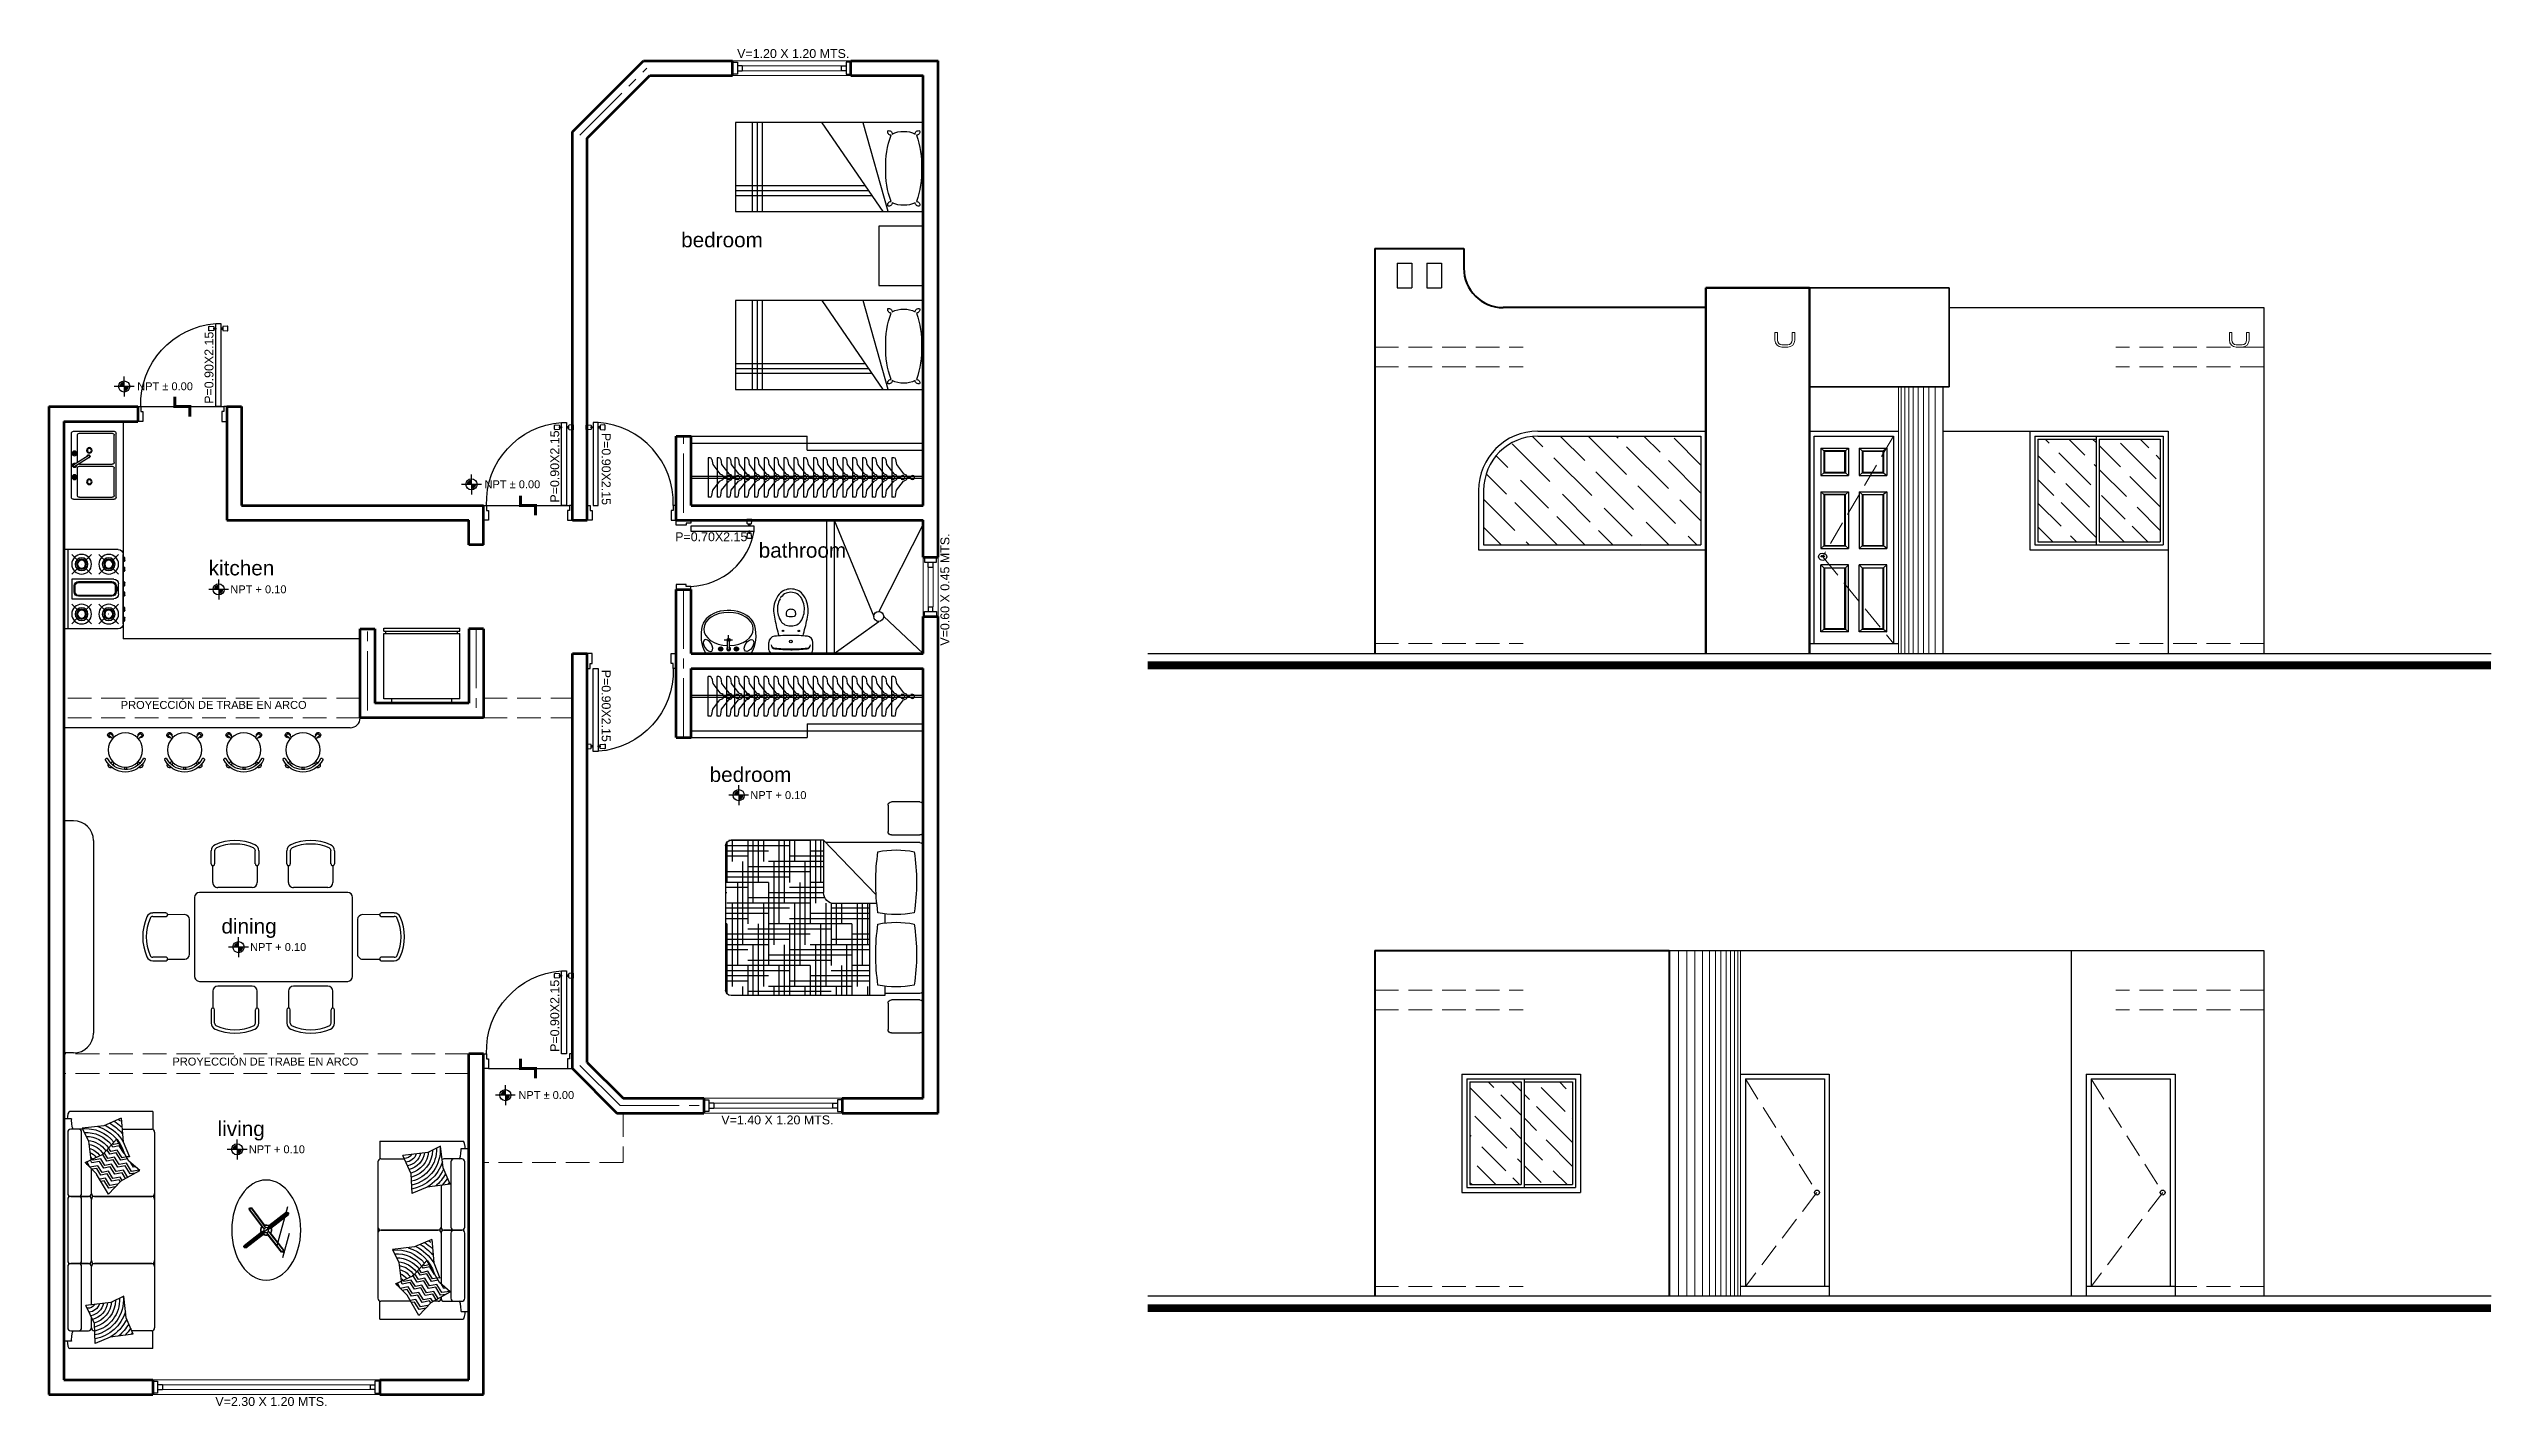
# Model space of a CAD drawing. Header units: millimetres. Extents: x 1707.4 to 1732.2, y 584.6 to 598.3.
import ezdxf

# ---------------------------------------------------------------- set-up
doc = ezdxf.new("R2010")
doc.units = ezdxf.units.MM
doc.linetypes.add('ACAD_ISO02W100', pattern=[15, 12, -3])
doc.linetypes.add('ACAD_ISO04W100', pattern=[30, 24, -3, 0, -3])
for name, color, linetype, lineweight in [('EJES', 22, 'ACAD_ISO04W100', 18), ('FINA', 141, 'Continuous', 13), ('MEDIANA', 33, 'Continuous', 25), ('MUROS', 142, 'Continuous', 70), ('PROYECCION', 8, 'ACAD_ISO02W100', 18)]:
    doc.layers.add(name, color=color, linetype=linetype, lineweight=lineweight)
doc.styles.add('arial', font='arial.ttf')
doc.styles.get("Standard").update_dxf_attribs({"font": 'arial.ttf'})

msp = doc.modelspace()

# ---------------------------------------------------------------- texts
at = {"attachment_point": 1, "style": 'arial'}
for s, insert, char_height, width in [('\\pxi2.1289;{\\fArial|b0|i0|c238|p34;V=1.2}0{\\fArial|b0|i0|c238|p34; X 1.}20{\\fArial|b0|i0|c238|p34; MTS.}', (1714.218, 598.292), 0.09, 1.50154), ('{\\fArial|b0|i0|c238|p34;bedroom} ', (1713.843, 596.436), 0.15, 1.35105), ('\\pxi2.1289;P{\\fArial|b0|i0|c238|p34;=}0.70{\\fArial|b0|i0|c238|p34;X}2.15', (1713.591, 593.401), 0.09, 1.50154), ('\\pxi1.98733;kitchen', (1708.762, 593.115), 0.15, 1.50154), ('\\pxi1.9873;bathroom', (1714.33, 593.294), 0.15, 1.50154), ('PROYECCIÓN DE TRABE EN ARCO', (1708.17, 591.694), 0.08, 1.99184), ('{\\fArial|b0|i0|c238|p34;bedroom} ', (1714.131, 591.024), 0.15, 1.35105), ('dining', (1709.189, 589.49), 0.15, 1.50154), ('PROYECCIÓN DE TRABE EN ARCO', (1708.693, 588.084), 0.08, 1.97029), ('living', (1709.15, 587.44), 0.15, 1.50154), ('\\pxi2.1289;{\\fArial|b0|i0|c238|p34;V=1.}40{\\fArial|b0|i0|c238|p34; X 1.}20{\\fArial|b0|i0|c238|p34; MTS.}', (1714.058, 587.498), 0.09, 1.50154), ('\\pxi2.1289;{\\fArial|b0|i0|c238|p34;V=}2{\\fArial|b0|i0|c238|p34;.}30{\\fArial|b0|i0|c238|p34; X 1.}20{\\fArial|b0|i0|c238|p34; MTS.}', (1708.936, 584.648), 0.09, 1.50154)]:
    msp.add_mtext(s, dxfattribs=dict(at, insert=insert, char_height=char_height, width=width))
at = {"char_height": 0.09, "width": 1.50154, "attachment_point": 1, "style": 'arial'}
for s, insert, rotation in [('\\pxi2.1289;P{\\fArial|b0|i0|c238|p34;=}0.90{\\fArial|b0|i0|c238|p34;X}2.15', (1709.018, 594.51), 90), ('\\pxi2.1289;P{\\fArial|b0|i0|c238|p34;=}0.90{\\fArial|b0|i0|c238|p34;X}2.15', (1712.518, 593.51), 90), ('\\pxi2.1289;P{\\fArial|b0|i0|c238|p34;=}0.90{\\fArial|b0|i0|c238|p34;X}2.15', (1713.129, 594.599), 270), ('\\pxi2.1289;{\\fArial|b0|i0|c238|p34;V=}0{\\fArial|b0|i0|c238|p34;.}60{\\fArial|b0|i0|c238|p34; X }0{\\fArial|b0|i0|c238|p34;.}45{\\fArial|b0|i0|c238|p34; MTS.}', (1716.468, 592.062), 90), ('\\pxi2.1289;P{\\fArial|b0|i0|c238|p34;=}0.90{\\fArial|b0|i0|c238|p34;X}2.15', (1713.129, 592.202), 270), ('\\pxi2.1289;P{\\fArial|b0|i0|c238|p34;=}0.90{\\fArial|b0|i0|c238|p34;X}2.15', (1712.518, 587.95), 90)]:
    msp.add_mtext(s, dxfattribs=dict(at, insert=insert, rotation=rotation))
at = {"char_height": 0.08, "width": 0.63896, "attachment_point": 1}
for s, insert in [('NPT ± 0.00', (1708.336, 594.919)), ('NPT ± 0.00', (1711.852, 593.927)), ('NPT + 0.10', (1709.279, 592.864)), ('NPT + 0.10', (1714.543, 590.781)), ('NPT + 0.10', (1709.479, 589.243)), ('NPT ± 0.00', (1712.195, 587.745)), ('NPT + 0.10', (1709.466, 587.196))]:
    msp.add_mtext(s, dxfattribs=dict(at, insert=insert))

# ---------------------------------------------------------------- blocks, each defined once
blk = doc.blocks.new('BANQUITO')
at = {"layer": 'MEDIANA'}
for p, q in [((1320.567, 851.257), (1320.563, 851.252)), ((1320.594, 851.212), (1320.564, 851.238)), ((1320.565, 851.254), (1320.566, 851.255)), ((1320.609, 851.227), (1320.582, 851.257)), ((1320.843, 851.227), (1320.87, 851.257)), ((1320.858, 851.212), (1320.888, 851.238)), ((1320.885, 851.257), (1320.889, 851.252)), ((1320.887, 851.254), (1320.886, 851.255)), ((1320.534, 851.013), (1320.53, 851.011)), ((1320.571, 850.934), (1320.567, 850.939)), ((1320.597, 850.98), (1320.578, 850.964)), ((1320.612, 850.966), (1320.596, 850.947)), ((1320.716, 850.923), (1320.716, 850.898)), ((1320.736, 850.923), (1320.736, 850.898)), ((1320.84, 850.966), (1320.857, 850.947)), ((1320.855, 850.98), (1320.874, 850.964)), ((1320.881, 850.934), (1320.885, 850.939)), ((1320.918, 851.013), (1320.922, 851.011))]:
    blk.add_line(p, q, dxfattribs=at)
blk.add_circle((1320.726, 851.097), 0.174, dxfattribs=at)
for centre, radius, start, end in [((1320.572, 851.247), 0.026, 343.8083, 290.5084), ((1320.57, 851.245), 0.01, 135.6475, 229.1295), ((1320.574, 851.25), 0.01, 42.1667, 135.6475), ((1320.88, 851.247), 0.026, 249.4916, 196.1917), ((1320.878, 851.25), 0.01, 44.3525, 137.8333), ((1320.882, 851.245), 0.01, 310.8705, 44.3525), ((1320.534, 851.002), 0.01, 113.7231, 206.3966), ((1320.726, 851.097), 0.224, 206.3966, 270), ((1320.539, 851.004), 0.01, 26.4596, 113.7231), ((1320.726, 851.097), 0.199, 206.4596, 272.8738), ((1320.576, 850.943), 0.026, 153.9749, 297.6379), ((1320.574, 850.946), 0.01, 205.3654, 225.6475), ((1320.578, 850.942), 0.01, 225.6475, 245.9318), ((1320.576, 850.943), 0.026, 73.8083, 96.4965), ((1320.576, 850.943), 0.026, 355.1164, 20.5084), ((1320.726, 851.097), 0.224, 270, 333.6034), ((1320.726, 851.097), 0.199, 272.8679, 333.5463), ((1320.876, 850.943), 0.026, 159.4916, 184.8836), ((1320.876, 850.943), 0.026, 242.3621, 26.0251), ((1320.876, 850.943), 0.026, 83.5035, 106.1917), ((1320.874, 850.942), 0.01, 294.0682, 314.3525), ((1320.878, 850.946), 0.01, 314.3525, 334.6346), ((1320.914, 851.004), 0.01, 66.2769, 153.5404), ((1320.918, 851.002), 0.01, 333.6034, 66.2769)]:
    blk.add_arc(centre, radius, start, end, dxfattribs=at)
blk = doc.blocks.new('Refrigerador')
at = {"layer": 'MEDIANA'}
for p, q in [((1209.133, 886.498), (1209.103, 886.498)), ((1209.103, 886.498), (1209.103, 885.798)), ((1209.133, 886.498), (1209.133, 885.798)), ((1209.153, 886.478), (1209.133, 886.478)), ((1209.153, 886.498), (1209.153, 885.798)), ((1209.753, 886.498), (1209.153, 886.498)), ((1209.753, 885.798), (1209.753, 886.498)), ((1209.793, 886.423), (1209.753, 886.423)), ((1209.793, 885.873), (1209.793, 886.423)), ((1209.793, 885.873), (1209.753, 885.873)), ((1209.133, 885.798), (1209.103, 885.798)), ((1209.153, 885.818), (1209.133, 885.818)), ((1209.753, 885.798), (1209.153, 885.798))]:
    blk.add_line(p, q, dxfattribs=at)
blk = doc.blocks.new('TARJA')
at = {"layer": 'MEDIANA'}
for p, q in [((1208.566, 1008.375), (1208.154, 1008.375)), ((1208.134, 1007.707), (1208.134, 1008.355)), ((1208.154, 1008.061), (1208.154, 1008.335)), ((1208.506, 1008.355), (1208.174, 1008.355)), ((1208.551, 1008.022), (1208.407, 1008.113)), ((1208.562, 1008.04), (1208.418, 1008.131)), ((1208.526, 1008.064), (1208.526, 1008.335)), ((1208.551, 1008.152), (1208.54, 1008.153)), ((1208.552, 1008.154), (1208.542, 1008.159)), ((1208.553, 1008.147), (1208.545, 1008.14)), ((1208.554, 1008.146), (1208.549, 1008.136)), ((1208.555, 1008.156), (1208.553, 1008.167)), ((1208.557, 1008.156), (1208.559, 1008.167)), ((1208.559, 1008.146), (1208.563, 1008.136)), ((1208.56, 1008.147), (1208.568, 1008.14)), ((1208.561, 1008.154), (1208.571, 1008.159)), ((1208.562, 1008.152), (1208.573, 1008.153)), ((1208.586, 1007.707), (1208.586, 1008.355)), ((1208.154, 1007.727), (1208.154, 1008.001)), ((1208.506, 1008.041), (1208.174, 1008.041)), ((1208.506, 1008.021), (1208.174, 1008.021)), ((1208.526, 1007.727), (1208.526, 1008.001)), ((1208.551, 1007.91), (1208.54, 1007.909)), ((1208.552, 1007.909), (1208.542, 1007.903)), ((1208.553, 1007.915), (1208.545, 1007.922)), ((1208.554, 1007.916), (1208.549, 1007.926)), ((1208.555, 1007.906), (1208.553, 1007.895)), ((1208.557, 1007.906), (1208.559, 1007.895)), ((1208.559, 1007.916), (1208.563, 1007.926)), ((1208.56, 1007.915), (1208.568, 1007.922)), ((1208.561, 1007.909), (1208.571, 1007.903)), ((1208.562, 1007.91), (1208.573, 1007.909)), ((1208.566, 1007.687), (1208.154, 1007.687)), ((1208.506, 1007.707), (1208.174, 1007.707))]:
    blk.add_line(p, q, dxfattribs=at)
for centre, radius in [((1208.405, 1008.182), 0.028), ((1208.405, 1008.182), 0.02), ((1208.556, 1008.151), 0.024), ((1208.556, 1008.151), 0.0052), ((1208.556, 1008.151), 0.00278), ((1208.556, 1008.151), 4.3e-14), ((1208.405, 1007.864), 0.028), ((1208.405, 1007.864), 0.02), ((1208.556, 1007.911), 0.024), ((1208.556, 1007.911), 0.0052), ((1208.556, 1007.911), 0.00278), ((1208.556, 1007.911), 4.3e-14)]:
    blk.add_circle(centre, radius, dxfattribs=at)
for centre, radius, start, end in [((1208.154, 1008.355), 0.02, 89.9979, 179.9979), ((1208.566, 1008.355), 0.02, 359.9979, 89.9979), ((1208.174, 1008.335), 0.02, 89.9979, 179.9979), ((1208.413, 1008.122), 0.0156, 11.5053, 284.0136), ((1208.413, 1008.122), 0.0108, 57.7594, 237.7594), ((1208.506, 1008.335), 0.02, 359.9979, 89.9979), ((1208.541, 1008.156), 0.00297, 50.981, 273.0148), ((1208.556, 1008.151), 0.0163, 172.4577, 223.5381), ((1208.556, 1008.151), 0.0163, 100.4577, 151.5381), ((1208.547, 1008.138), 0.00297, 122.981, 345.0148), ((1208.556, 1008.151), 0.0111, 172.5064, 223.4895), ((1208.556, 1008.151), 0.0111, 100.5064, 151.4895), ((1208.556, 1008.151), 0.0163, 244.4577, 295.5381), ((1208.556, 1008.151), 0.0111, 244.5064, 295.4895), ((1208.556, 1008.167), 0.00297, 338.981, 201.0148), ((1208.556, 1008.151), 0.0111, 28.5064, 79.4895), ((1208.556, 1008.151), 0.0163, 28.4577, 79.5381), ((1208.566, 1008.138), 0.00297, 194.981, 57.0148), ((1208.556, 1008.151), 0.0111, 316.5064, 7.4895), ((1208.556, 1008.151), 0.0163, 316.4577, 7.5381), ((1208.572, 1008.156), 0.00297, 266.981, 129.0148), ((1208.174, 1008.061), 0.02, 179.9979, 269.9979), ((1208.174, 1008.001), 0.02, 89.9979, 179.9979), ((1208.506, 1008.061), 0.02, 269.9979, 300.0965), ((1208.506, 1008.001), 0.02, 359.9979, 89.9979), ((1208.556, 1008.031), 0.0218, 177.4004, 118.1185), ((1208.541, 1007.906), 0.00297, 86.981, 309.0148), ((1208.556, 1008.031), 0.0163, 189.395, 106.1239), ((1208.556, 1007.911), 0.0163, 136.4577, 187.5381), ((1208.556, 1007.911), 0.0163, 208.4577, 259.5381), ((1208.547, 1007.924), 0.00297, 14.981, 237.0148), ((1208.556, 1007.911), 0.0111, 136.5064, 187.4895), ((1208.556, 1007.911), 0.0111, 208.5064, 259.4895), ((1208.556, 1007.911), 0.0163, 64.4577, 115.5381), ((1208.556, 1008.031), 0.0108, 237.7594, 57.7594), ((1208.556, 1007.911), 0.0111, 64.5064, 115.4895), ((1208.556, 1007.895), 0.00297, 158.981, 21.0148), ((1208.556, 1007.911), 0.0111, 280.5064, 331.4895), ((1208.556, 1007.911), 0.0163, 280.4577, 331.5381), ((1208.566, 1007.924), 0.00297, 302.981, 165.0148), ((1208.556, 1007.911), 0.0111, 352.5064, 43.4895), ((1208.556, 1007.911), 0.0163, 352.4577, 43.5381), ((1208.572, 1007.906), 0.00297, 230.981, 93.0148), ((1208.154, 1007.707), 0.02, 179.9979, 269.9979), ((1208.174, 1007.727), 0.02, 179.9979, 269.9979), ((1208.506, 1007.727), 0.02, 269.9979, 359.9979), ((1208.566, 1007.707), 0.02, 269.9979, 359.9979)]:
    blk.add_arc(centre, radius, start, end, dxfattribs=at)
blk = doc.blocks.new('Estufa')
at = {"layer": 'MEDIANA'}
for p, q in [((1214.332, 1002.762), (1214.332, 1003.567)), ((1214.882, 1003.567), (1214.332, 1003.567)), ((1214.377, 1003.567), (1214.377, 1002.762)), ((1214.465, 1003.463), (1214.412, 1003.517)), ((1214.472, 1003.42), (1214.462, 1003.421)), ((1214.475, 1003.434), (1214.466, 1003.438)), ((1214.483, 1003.445), (1214.476, 1003.452)), ((1214.495, 1003.453), (1214.49, 1003.462)), ((1214.508, 1003.457), (1214.507, 1003.467)), ((1214.512, 1003.417), (1214.511, 1003.417)), ((1214.522, 1003.456), (1214.524, 1003.465)), ((1214.534, 1003.45), (1214.54, 1003.458)), ((1214.544, 1003.44), (1214.553, 1003.446)), ((1214.547, 1003.452), (1214.547, 1003.452)), ((1214.55, 1003.428), (1214.56, 1003.43)), ((1214.552, 1003.414), (1214.561, 1003.413)), ((1214.558, 1003.463), (1214.612, 1003.517)), ((1214.741, 1003.462), (1214.687, 1003.517)), ((1214.746, 1003.419), (1214.737, 1003.42)), ((1214.75, 1003.433), (1214.742, 1003.436)), ((1214.758, 1003.444), (1214.751, 1003.451)), ((1214.769, 1003.452), (1214.765, 1003.46)), ((1214.782, 1003.456), (1214.781, 1003.465)), ((1214.787, 1003.417), (1214.786, 1003.416)), ((1214.787, 1003.417), (1214.787, 1003.417)), ((1214.787, 1003.417), (1214.787, 1003.416)), ((1214.796, 1003.455), (1214.798, 1003.464)), ((1214.809, 1003.449), (1214.814, 1003.457)), ((1214.819, 1003.44), (1214.826, 1003.445)), ((1214.825, 1003.427), (1214.834, 1003.43)), ((1214.826, 1003.413), (1214.835, 1003.413)), ((1214.832, 1003.462), (1214.887, 1003.517)), ((1214.932, 1003.517), (1214.932, 1002.812)), ((1214.937, 1003.467), (1214.937, 1003.487)), ((1214.937, 1003.487), (1214.942, 1003.487)), ((1214.937, 1003.467), (1214.937, 1003.447)), ((1214.942, 1003.447), (1214.937, 1003.447)), ((1214.942, 1003.487), (1214.947, 1003.487)), ((1214.944, 1003.454), (1214.944, 1003.481)), ((1214.946, 1003.483), (1214.948, 1003.483)), ((1214.948, 1003.452), (1214.946, 1003.452)), ((1214.947, 1003.483), (1214.95, 1003.483)), ((1214.95, 1003.481), (1214.95, 1003.454)), ((1214.466, 1003.371), (1214.412, 1003.317)), ((1214.412, 1003.062), (1214.412, 1003.262)), ((1214.412, 1003.262), (1214.837, 1003.262)), ((1214.437, 1003.192), (1214.437, 1003.132)), ((1214.447, 1003.192), (1214.447, 1003.132)), ((1214.473, 1003.407), (1214.464, 1003.404)), ((1214.479, 1003.394), (1214.471, 1003.388)), ((1214.817, 1003.237), (1214.482, 1003.237)), ((1214.817, 1003.227), (1214.482, 1003.227)), ((1214.489, 1003.384), (1214.483, 1003.376)), ((1214.502, 1003.378), (1214.499, 1003.369)), ((1214.515, 1003.377), (1214.516, 1003.367)), ((1214.529, 1003.381), (1214.533, 1003.372)), ((1214.54, 1003.389), (1214.54, 1003.389)), ((1214.54, 1003.389), (1214.547, 1003.382)), ((1214.548, 1003.4), (1214.557, 1003.396)), ((1214.548, 1003.381), (1214.548, 1003.381)), ((1214.558, 1003.371), (1214.612, 1003.317)), ((1214.74, 1003.371), (1214.687, 1003.317)), ((1214.748, 1003.405), (1214.739, 1003.403)), ((1214.754, 1003.393), (1214.746, 1003.388)), ((1214.764, 1003.383), (1214.759, 1003.376)), ((1214.777, 1003.377), (1214.774, 1003.369)), ((1214.79, 1003.376), (1214.791, 1003.367)), ((1214.804, 1003.38), (1214.808, 1003.372)), ((1214.815, 1003.388), (1214.822, 1003.382)), ((1214.823, 1003.4), (1214.831, 1003.396)), ((1214.831, 1003.372), (1214.887, 1003.317)), ((1214.852, 1003.132), (1214.852, 1003.192)), ((1214.862, 1003.132), (1214.862, 1003.192)), ((1214.867, 1003.178), (1214.867, 1003.146)), ((1214.873, 1003.182), (1214.871, 1003.182)), ((1214.877, 1003.162), (1214.877, 1003.178)), ((1214.877, 1003.146), (1214.877, 1003.162)), ((1214.887, 1003.212), (1214.887, 1003.112)), ((1214.937, 1003.387), (1214.942, 1003.387)), ((1214.937, 1003.367), (1214.937, 1003.387)), ((1214.937, 1003.367), (1214.937, 1003.347)), ((1214.942, 1003.347), (1214.937, 1003.347)), ((1214.937, 1003.232), (1214.942, 1003.232)), ((1214.937, 1003.212), (1214.937, 1003.232)), ((1214.937, 1003.212), (1214.937, 1003.192)), ((1214.942, 1003.192), (1214.937, 1003.192)), ((1214.942, 1003.387), (1214.947, 1003.387)), ((1214.942, 1003.232), (1214.947, 1003.232)), ((1214.944, 1003.354), (1214.944, 1003.381)), ((1214.944, 1003.199), (1214.944, 1003.226)), ((1214.946, 1003.383), (1214.948, 1003.383)), ((1214.948, 1003.352), (1214.946, 1003.352)), ((1214.946, 1003.228), (1214.948, 1003.228)), ((1214.948, 1003.197), (1214.946, 1003.197)), ((1214.947, 1003.383), (1214.95, 1003.383)), ((1214.947, 1003.228), (1214.95, 1003.228)), ((1214.95, 1003.381), (1214.95, 1003.354)), ((1214.95, 1003.226), (1214.95, 1003.199)), ((1214.837, 1003.062), (1214.412, 1003.062)), ((1214.466, 1002.958), (1214.412, 1003.012)), ((1214.473, 1002.922), (1214.464, 1002.925)), ((1214.479, 1002.935), (1214.471, 1002.94)), ((1214.482, 1003.097), (1214.817, 1003.097)), ((1214.482, 1003.087), (1214.817, 1003.087)), ((1214.489, 1002.945), (1214.483, 1002.953)), ((1214.501, 1002.951), (1214.499, 1002.96)), ((1214.515, 1002.952), (1214.516, 1002.961)), ((1214.529, 1002.948), (1214.533, 1002.957)), ((1214.54, 1002.94), (1214.547, 1002.947)), ((1214.548, 1002.929), (1214.557, 1002.933)), ((1214.552, 1002.915), (1214.561, 1002.916)), ((1214.558, 1002.958), (1214.612, 1003.012)), ((1214.74, 1002.958), (1214.687, 1003.012)), ((1214.748, 1002.914), (1214.736, 1002.916)), ((1214.751, 1002.928), (1214.741, 1002.933)), ((1214.759, 1002.939), (1214.751, 1002.947)), ((1214.77, 1002.946), (1214.765, 1002.957)), ((1214.783, 1002.95), (1214.782, 1002.961)), ((1214.797, 1002.949), (1214.8, 1002.96)), ((1214.809, 1002.943), (1214.816, 1002.952)), ((1214.819, 1002.933), (1214.828, 1002.94)), ((1214.824, 1002.921), (1214.836, 1002.924)), ((1214.833, 1002.958), (1214.887, 1003.012)), ((1214.871, 1003.142), (1214.873, 1003.142)), ((1214.937, 1003.132), (1214.942, 1003.132)), ((1214.937, 1003.112), (1214.937, 1003.132)), ((1214.937, 1003.112), (1214.937, 1003.092)), ((1214.942, 1003.092), (1214.937, 1003.092)), ((1214.937, 1002.982), (1214.942, 1002.982)), ((1214.937, 1002.962), (1214.937, 1002.982)), ((1214.937, 1002.962), (1214.937, 1002.942)), ((1214.942, 1002.942), (1214.937, 1002.942)), ((1214.942, 1003.132), (1214.947, 1003.132)), ((1214.942, 1002.982), (1214.947, 1002.982)), ((1214.944, 1003.099), (1214.944, 1003.126)), ((1214.944, 1002.949), (1214.944, 1002.976)), ((1214.946, 1003.128), (1214.948, 1003.128)), ((1214.948, 1003.097), (1214.946, 1003.097)), ((1214.946, 1002.978), (1214.948, 1002.978)), ((1214.948, 1002.947), (1214.946, 1002.947)), ((1214.947, 1003.128), (1214.95, 1003.128)), ((1214.947, 1002.978), (1214.95, 1002.978)), ((1214.95, 1003.126), (1214.95, 1003.099)), ((1214.95, 1002.976), (1214.95, 1002.949)), ((1214.882, 1002.762), (1214.332, 1002.762)), ((1214.465, 1002.865), (1214.412, 1002.812)), ((1214.472, 1002.908), (1214.462, 1002.908)), ((1214.475, 1002.895), (1214.467, 1002.891)), ((1214.483, 1002.884), (1214.476, 1002.877)), ((1214.476, 1002.877), (1214.476, 1002.876)), ((1214.483, 1002.883), (1214.483, 1002.883)), ((1214.495, 1002.876), (1214.491, 1002.867)), ((1214.508, 1002.872), (1214.507, 1002.862)), ((1214.512, 1002.912), (1214.511, 1002.912)), ((1214.512, 1002.912), (1214.512, 1002.912)), ((1214.522, 1002.873), (1214.524, 1002.864)), ((1214.535, 1002.879), (1214.54, 1002.871)), ((1214.544, 1002.889), (1214.552, 1002.883)), ((1214.547, 1002.876), (1214.548, 1002.876)), ((1214.55, 1002.901), (1214.56, 1002.899)), ((1214.558, 1002.866), (1214.612, 1002.812)), ((1214.741, 1002.866), (1214.687, 1002.812)), ((1214.749, 1002.901), (1214.738, 1002.898)), ((1214.755, 1002.889), (1214.745, 1002.882)), ((1214.764, 1002.879), (1214.758, 1002.87)), ((1214.777, 1002.873), (1214.773, 1002.862)), ((1214.79, 1002.872), (1214.791, 1002.861)), ((1214.803, 1002.876), (1214.808, 1002.865)), ((1214.814, 1002.883), (1214.822, 1002.875)), ((1214.822, 1002.895), (1214.832, 1002.89)), ((1214.825, 1002.908), (1214.837, 1002.907)), ((1214.832, 1002.867), (1214.887, 1002.812)), ((1214.937, 1002.862), (1214.937, 1002.882)), ((1214.937, 1002.882), (1214.942, 1002.882)), ((1214.937, 1002.862), (1214.937, 1002.842)), ((1214.942, 1002.842), (1214.937, 1002.842)), ((1214.942, 1002.882), (1214.947, 1002.882)), ((1214.944, 1002.849), (1214.944, 1002.876)), ((1214.946, 1002.878), (1214.948, 1002.878)), ((1214.948, 1002.847), (1214.946, 1002.847)), ((1214.947, 1002.878), (1214.95, 1002.878)), ((1214.95, 1002.876), (1214.95, 1002.849))]:
    blk.add_line(p, q, dxfattribs=at)
for centre, radius in [((1214.512, 1003.417), 0.1), ((1214.512, 1003.417), 0.065), ((1214.512, 1003.417), 0.05), ((1214.512, 1003.417), 0.04), ((1214.787, 1003.417), 0.1), ((1214.787, 1003.417), 0.065), ((1214.787, 1003.417), 0.05), ((1214.787, 1003.417), 0.04), ((1214.512, 1002.912), 0.1), ((1214.512, 1002.912), 0.065), ((1214.512, 1002.912), 0.05), ((1214.512, 1002.912), 0.04), ((1214.787, 1002.912), 0.1), ((1214.787, 1002.912), 0.065), ((1214.787, 1002.912), 0.05), ((1214.787, 1002.912), 0.04)]:
    blk.add_circle(centre, radius, dxfattribs=at)
for centre, radius, start, end in [((1214.882, 1003.517), 0.05, 0, 90), ((1214.942, 1003.482), 0.005, 0, 90), ((1214.942, 1003.452), 0.005, 270, 0), ((1214.946, 1003.481), 0.002, 90, 180), ((1214.946, 1003.454), 0.002, 180, 270), ((1214.948, 1003.481), 0.002, 0, 90), ((1214.948, 1003.454), 0.002, 270, 0), ((1214.482, 1003.192), 0.045, 90, 180), ((1214.482, 1003.192), 0.035, 90, 180), ((1214.817, 1003.192), 0.045, 0, 90), ((1214.817, 1003.192), 0.035, 0, 90), ((1214.837, 1003.212), 0.05, 0, 90), ((1214.871, 1003.178), 0.004, 90, 180), ((1214.873, 1003.178), 0.004, 0, 90), ((1214.942, 1003.382), 0.005, 0, 90), ((1214.942, 1003.352), 0.005, 270, 0), ((1214.942, 1003.227), 0.005, 0, 90), ((1214.942, 1003.197), 0.005, 270, 0), ((1214.946, 1003.381), 0.002, 90, 180), ((1214.946, 1003.354), 0.002, 180, 270), ((1214.946, 1003.226), 0.002, 90, 180), ((1214.946, 1003.199), 0.002, 180, 270), ((1214.948, 1003.381), 0.002, 0, 90), ((1214.948, 1003.354), 0.002, 270, 0), ((1214.948, 1003.226), 0.002, 0, 90), ((1214.948, 1003.199), 0.002, 270, 0), ((1214.482, 1003.132), 0.045, 180, 270), ((1214.482, 1003.132), 0.035, 180, 270), ((1214.817, 1003.132), 0.045, 270, 0), ((1214.817, 1003.132), 0.035, 270, 0), ((1214.837, 1003.112), 0.05, 270, 0), ((1214.871, 1003.146), 0.004, 180, 270), ((1214.873, 1003.146), 0.004, 270, 0), ((1214.942, 1003.127), 0.005, 0, 90), ((1214.942, 1003.097), 0.005, 270, 0), ((1214.942, 1002.977), 0.005, 0, 90), ((1214.942, 1002.947), 0.005, 270, 0), ((1214.946, 1003.126), 0.002, 90, 180), ((1214.946, 1003.099), 0.002, 180, 270), ((1214.946, 1002.976), 0.002, 90, 180), ((1214.946, 1002.949), 0.002, 180, 270), ((1214.948, 1003.126), 0.002, 0, 90), ((1214.948, 1003.099), 0.002, 270, 0), ((1214.948, 1002.976), 0.002, 0, 90), ((1214.948, 1002.949), 0.002, 270, 0), ((1214.882, 1002.812), 0.05, 270, 0), ((1214.942, 1002.877), 0.005, 0, 90), ((1214.942, 1002.847), 0.005, 270, 0), ((1214.946, 1002.876), 0.002, 90, 180), ((1214.946, 1002.849), 0.002, 180, 270), ((1214.948, 1002.876), 0.002, 0, 90), ((1214.948, 1002.849), 0.002, 270, 0)]:
    blk.add_arc(centre, radius, start, end, dxfattribs=at)
blk = doc.blocks.new('Puerta 90')
at = {"layer": 'MEDIANA'}
for points in [[(1219.413, 1003.499), (1219.373, 1003.495, -0.443716), (1219.368, 1003.5), (1219.368, 1003.539, -0.443716), (1219.373, 1003.544), (1219.413, 1003.54, -0.385314), (1219.418, 1003.535), (1219.418, 1003.504, -0.385314)], [(1219.513, 1003.499), (1219.553, 1003.495, 0.443716), (1219.559, 1003.5), (1219.559, 1003.539, 0.443716), (1219.553, 1003.544), (1219.513, 1003.54, 0.385314), (1219.509, 1003.535), (1219.509, 1003.504, 0.385314)]]:
    blk.add_lwpolyline(points, format="xyb", close=True, dxfattribs=at)
for points in [[(1219.438, 1003.514), (1219.418, 1003.514), (1219.418, 1003.524), (1219.438, 1003.524)], [(1219.488, 1003.514), (1219.509, 1003.514), (1219.509, 1003.524), (1219.488, 1003.524)]]:
    blk.add_lwpolyline(points, close=True, dxfattribs=at)
for points in [[(1219.438, 1002.729), (1219.488, 1002.729), (1219.488, 1003.569), (1219.438, 1003.569), (1219.438, 1002.729)], [(1219.408, 1002.729), (1219.408, 1002.679), (1219.428, 1002.679), (1219.428, 1002.579), (1219.378, 1002.579), (1219.378, 1002.729), (1219.408, 1002.729)], [(1220.248, 1002.729), (1220.248, 1002.679), (1220.228, 1002.679), (1220.228, 1002.579), (1220.278, 1002.579), (1220.278, 1002.729), (1220.248, 1002.729)]]:
    blk.add_lwpolyline(points, dxfattribs=at)
blk.add_arc((1219.431, 1002.753), 0.818, 358.3208, 85.9543, dxfattribs=at)
blk = doc.blocks.new('Puerta 70')
at = {"layer": 'MEDIANA'}
for points in [[(2331.56, 483.89), (2331.52, 483.886, -0.443716), (2331.515, 483.891), (2331.515, 483.93, -0.443716), (2331.52, 483.935), (2331.56, 483.931, -0.385314), (2331.565, 483.926), (2331.565, 483.895, -0.385314)], [(2331.66, 483.89), (2331.7, 483.886, 0.443716), (2331.706, 483.891), (2331.706, 483.93, 0.443716), (2331.7, 483.935), (2331.66, 483.931, 0.385314), (2331.656, 483.926), (2331.656, 483.895, 0.385314)]]:
    blk.add_lwpolyline(points, format="xyb", close=True, dxfattribs=at)
for points in [[(2331.585, 483.905), (2331.565, 483.905), (2331.565, 483.915), (2331.585, 483.915)], [(2331.635, 483.905), (2331.656, 483.905), (2331.656, 483.915), (2331.635, 483.915)]]:
    blk.add_lwpolyline(points, close=True, dxfattribs=at)
for points in [[(2331.585, 483.32), (2331.635, 483.32), (2331.635, 483.96), (2331.585, 483.96), (2331.585, 483.32)], [(2331.555, 483.32), (2331.555, 483.27), (2331.575, 483.27), (2331.575, 483.17), (2331.525, 483.17), (2331.525, 483.32), (2331.555, 483.32)], [(2332.195, 483.32), (2332.195, 483.27), (2332.175, 483.27), (2332.175, 483.17), (2332.225, 483.17), (2332.225, 483.32), (2332.195, 483.32)]]:
    blk.add_lwpolyline(points, dxfattribs=at)
blk.add_arc((2331.521, 483.295), 0.675, 2.1233, 80.2485, dxfattribs=at)
blk = doc.blocks.new('ncel')
at = {"layer": 'MEDIANA', "color": 154}
for p, q in [((-15.045, 12.554), (-15.045, 12.434)), ((-15.045, 12.554), (-14.995, 12.554)), ((-14.995, 12.434), (-15.045, 12.434)), ((-14.995, 12.554), (-14.995, 12.434)), ((-14.945, 12.519), (-14.995, 12.519)), ((-14.995, 12.469), (-14.945, 12.469)), ((-14.945, 12.519), (-14.945, 12.469))]:
    blk.add_line(p, q, dxfattribs=at)
blk = doc.blocks.new('cojines')
at = {"layer": 'MEDIANA'}
for p, q in [((1221.843, 1005.256), (1221.951, 1005.45)), ((1221.951, 1005.45), (1222.047, 1005.341)), ((1221.713, 1005.132), (1221.842, 1005.256)), ((1222.047, 1005.341), (1222.268, 1005.214)), ((1222.244, 1005.283), (1222.09, 1005.346)), ((1222.092, 1005.347), (1222.091, 1005.316)), ((1222.118, 1005.078), (1222.268, 1005.214)), ((1222.481, 1005.263), (1222.244, 1005.283)), ((1222.481, 1005.263), (1222.405, 1005.087)), ((1221.713, 1005.132), (1221.916, 1005.013)), ((1221.917, 1005.013), (1222.034, 1004.896)), ((1222.032, 1004.896), (1222.118, 1005.078)), ((1222.249, 1004.931), (1222.06, 1004.955)), ((1222.38, 1004.867), (1222.249, 1004.931)), ((1222.405, 1005.087), (1222.38, 1004.867))]:
    blk.add_line(p, q, dxfattribs=at)
at = {"layer": 'MEDIANA', "color": 7}
for points in [[(1221.925, 1005.403), (1221.918, 1005.353), (1221.999, 1005.304), (1221.985, 1005.229), (1222.061, 1005.182), (1222.048, 1005.117), (1222.114, 1005.075), (1222.112, 1005.066)], [(1221.954, 1005.445), (1221.943, 1005.366), (1222.026, 1005.316), (1222.012, 1005.24), (1222.088, 1005.193), (1222.075, 1005.128), (1222.133, 1005.091)], [(1221.989, 1005.407), (1221.986, 1005.386), (1222.031, 1005.359)], [(1221.787, 1005.202), (1221.774, 1005.136), (1221.848, 1005.09), (1221.842, 1005.057)], [(1221.81, 1005.224), (1221.814, 1005.221), (1221.801, 1005.148), (1221.875, 1005.102), (1221.863, 1005.045)], [(1221.839, 1005.253), (1221.859, 1005.241), (1221.844, 1005.167), (1221.919, 1005.121), (1221.906, 1005.057), (1221.974, 1005.014), (1221.966, 1004.964)], [(1221.852, 1005.273), (1221.885, 1005.253), (1221.871, 1005.179), (1221.946, 1005.132), (1221.933, 1005.069), (1222.001, 1005.025), (1221.986, 1004.943), (1222.041, 1004.916)], [(1221.871, 1005.307), (1221.929, 1005.273), (1221.915, 1005.198), (1221.99, 1005.151), (1221.977, 1005.087), (1222.044, 1005.044), (1222.03, 1004.965), (1222.058, 1004.952)], [(1221.883, 1005.328), (1221.955, 1005.284), (1221.941, 1005.21), (1222.017, 1005.163), (1222.004, 1005.098), (1222.07, 1005.056), (1222.057, 1004.979), (1222.068, 1004.973)], [(1222.069, 1005.328), (1222.056, 1005.26), (1222.132, 1005.212), (1222.119, 1005.147), (1222.163, 1005.119)], [(1222.09, 1005.316), (1222.082, 1005.271), (1222.159, 1005.223), (1222.145, 1005.158), (1222.181, 1005.135)], [(1222.127, 1005.295), (1222.126, 1005.291), (1222.203, 1005.243), (1222.19, 1005.177), (1222.212, 1005.163)], [(1222.226, 1005.238), (1222.216, 1005.188), (1222.23, 1005.179)]]:
    blk.add_lwpolyline(points, dxfattribs=at)
for centre, radius, start, end in [((1222.015, 1004.907), 0.44, 76.7413, 79.9678), ((1222.015, 1004.907), 0.401, 17.1907, 72.2124), ((1222.015, 1004.907), 0.322, 356.6791, 52.4764), ((1222.015, 1004.907), 0.361, 354.0883, 51.3187), ((1222.015, 1004.907), 0.44, 26.0654, 58.6264), ((1222.015, 1004.907), 0.48, 29.9797, 49.4296), ((1222.015, 1004.907), 0.52, 33.1479, 43.1594), ((1222.015, 1004.907), 0.559, 35.7778, 38.3905), ((1222.272, 1005.273), 0.44, 234.1146, 237.3412), ((1222.015, 1004.907), 0.084, 32.039, 51.1123), ((1222.015, 1004.907), 0.124, 17.6437, 55.4892), ((1222.015, 1004.907), 0.163, 11.7575, 57.7202), ((1222.015, 1004.907), 0.203, 7.9381, 58.7485), ((1222.015, 1004.907), 0.242, 4.7314, 55.9541), ((1222.015, 1004.907), 0.282, 0.0713, 53.9656)]:
    blk.add_arc(centre, radius, start, end, dxfattribs=at)
blk = doc.blocks.new('cojin')
at = {"layer": 'MEDIANA'}
for p, q in [((1223.085, 1005.258), (1223.053, 1005.025)), ((1223.085, 1005.258), (1223.249, 1005.187)), ((1223.249, 1005.187), (1223.469, 1005.162)), ((1223.469, 1005.162), (1223.405, 1005.031)), ((1223.053, 1005.025), (1222.989, 1004.872)), ((1223.405, 1005.031), (1223.373, 1004.778)), ((1222.989, 1004.874), (1223.19, 1004.865)), ((1223.19, 1004.865), (1223.373, 1004.778))]:
    blk.add_line(p, q, dxfattribs=at)
at = {"layer": 'MEDIANA', "color": 7}
for radius, start, end in [(0.401, 107.1907, 169.2428), (0.44, 116.0654, 148.6264), (0.48, 119.9797, 139.4296), (0.52, 123.1479, 133.1594), (0.361, 84.0883, 168.3571), (0.559, 125.7778, 128.3905), (0.322, 86.6791, 167.2502), (0.282, 90.0713, 165.827), (0.242, 94.7314, 164.4468), (0.203, 97.9381, 166.386), (0.163, 101.7575, 169.2923), (0.124, 107.6437, 174.1492), (0.084, 122.039, 184.0659)]:
    blk.add_arc((1223.429, 1004.797), radius, start, end, dxfattribs=at)
blk = doc.blocks.new('sillon 3 plazas')
at = {"layer": 'MEDIANA'}
for p, q in [((1224.918, 1007.394), (1224.924, 1007.404)), ((1224.918, 1007.354), (1224.918, 1007.394)), ((1224.924, 1007.404), (1224.943, 1007.412)), ((1224.943, 1007.412), (1224.972, 1007.417)), ((1224.972, 1007.417), (1224.993, 1007.419)), ((1224.993, 1007.454), (1225.098, 1007.454)), ((1224.993, 1007.377), (1224.993, 1007.454)), ((1224.993, 1007.377), (1225.007, 1007.378)), ((1225.007, 1007.378), (1225.042, 1007.376)), ((1225.042, 1007.376), (1225.071, 1007.371)), ((1225.071, 1007.371), (1225.091, 1007.363)), ((1227.138, 1007.454), (1225.098, 1007.454)), ((1225.098, 1007.262), (1225.098, 1007.384)), ((1225.128, 1007.414), (1225.748, 1007.414)), ((1225.778, 1007.204), (1225.778, 1007.384)), ((1225.778, 1007.384), (1225.778, 1007.204)), ((1225.808, 1007.414), (1226.428, 1007.414)), ((1226.458, 1007.204), (1226.458, 1007.384)), ((1226.458, 1007.384), (1226.458, 1007.204)), ((1226.488, 1007.414), (1227.108, 1007.414)), ((1227.138, 1007.454), (1227.243, 1007.454)), ((1227.138, 1007.384), (1227.138, 1007.204)), ((1227.145, 1007.363), (1227.165, 1007.371)), ((1227.165, 1007.371), (1227.195, 1007.376)), ((1227.195, 1007.376), (1227.23, 1007.378)), ((1227.23, 1007.378), (1227.243, 1007.377)), ((1227.243, 1007.377), (1227.243, 1007.454)), ((1227.243, 1007.419), (1227.265, 1007.417)), ((1227.265, 1007.417), (1227.294, 1007.412)), ((1227.294, 1007.412), (1227.313, 1007.404)), ((1227.313, 1007.404), (1227.318, 1007.394)), ((1227.318, 1007.354), (1227.318, 1007.394)), ((1224.918, 1006.554), (1224.918, 1007.354)), ((1225.091, 1007.363), (1225.098, 1007.354)), ((1225.748, 1007.274), (1225.128, 1007.274)), ((1225.748, 1007.174), (1225.499, 1007.174)), ((1225.748, 1007.174), (1225.499, 1007.174)), ((1225.778, 1007.144), (1225.778, 1006.564)), ((1225.778, 1006.564), (1225.778, 1007.144)), ((1226.428, 1007.274), (1225.808, 1007.274)), ((1226.428, 1007.174), (1225.808, 1007.174)), ((1226.428, 1007.174), (1225.808, 1007.174)), ((1226.458, 1007.144), (1226.458, 1006.564)), ((1226.458, 1006.564), (1226.458, 1007.144)), ((1227.108, 1007.274), (1226.488, 1007.274)), ((1226.876, 1007.174), (1226.488, 1007.174)), ((1226.876, 1007.174), (1226.488, 1007.174)), ((1227.108, 1007.174), (1227.005, 1007.174)), ((1227.108, 1007.174), (1227.005, 1007.174)), ((1227.138, 1007.354), (1227.145, 1007.363)), ((1227.138, 1007.141), (1227.138, 1007.144)), ((1227.318, 1006.554), (1227.318, 1007.354)), ((1225.098, 1006.862), (1225.098, 1006.564)), ((1227.138, 1006.564), (1227.138, 1006.765)), ((1224.918, 1006.554), (1225.1, 1006.554)), ((1227.108, 1006.534), (1225.128, 1006.534)), ((1227.318, 1006.554), (1227.137, 1006.554))]:
    blk.add_line(p, q, dxfattribs=at)
at = {"layer": 'MEDIANA', "extrusion": (0, 0, -1)}
for centre, major_axis, start_param, end_param in [((1225.128, 1007.384), (-0.0212, 0.0212), 5.49777, 7.068566), ((1225.748, 1007.384), (-0.0212, 0.0212), 0.785381, 2.356177), ((1225.808, 1007.384), (-0.0212, 0.0212), 5.49777, 7.068566), ((1226.428, 1007.384), (0.0212, 0.0212), -0.785416, 0.785381), ((1226.488, 1007.384), (-0.0212, 0.0212), 5.49777, 7.068566), ((1227.108, 1007.384), (0.0212, 0.0212), -0.785416, 0.785381), ((1225.128, 1007.304), (0.0212, 0.0212), 2.356177, 3.926973), ((1225.748, 1007.304), (-0.0212, 0.0212), 2.356177, 3.926973), ((1225.748, 1007.204), (-0.0212, 0.0212), 2.356177, 3.926973), ((1225.748, 1007.144), (0.0212, 0.0212), -0.785416, 0.785381), ((1225.808, 1007.304), (0.0212, 0.0212), 2.356177, 3.926973), ((1225.808, 1007.204), (0.0212, 0.0212), 2.356177, 3.926973), ((1225.808, 1007.144), (-0.0212, 0.0212), 5.49777, 7.068566), ((1226.428, 1007.304), (0.0212, 0.0212), 0.785381, 2.356177), ((1226.428, 1007.204), (-0.0212, 0.0212), 2.356177, 3.926973), ((1226.428, 1007.144), (0.0212, 0.0212), -0.785416, 0.785381), ((1226.488, 1007.304), (0.0212, 0.0212), 2.356177, 3.926973), ((1226.488, 1007.204), (-0.0212, 0.0212), 3.926973, 5.49777), ((1226.488, 1007.144), (0.0212, 0.0212), 3.926973, 5.49777), ((1227.108, 1007.304), (-0.0212, 0.0212), 2.356177, 3.926973), ((1227.108, 1007.204), (0.0212, 0.0212), 0.785381, 2.356177), ((1227.108, 1007.144), (0.0212, 0.0212), -0.785416, 0.785381), ((1225.128, 1006.564), (0.0212, 0.0212), 2.356177, 3.926973), ((1225.748, 1006.564), (-0.0212, 0.0212), 2.356177, 3.926973), ((1225.808, 1006.564), (-0.0212, 0.0212), 3.926973, 5.49777), ((1226.428, 1006.564), (0.0212, 0.0212), 0.785381, 2.356177), ((1226.488, 1006.564), (0.0212, 0.0212), 2.356177, 3.926973), ((1227.108, 1006.564), (-0.0212, 0.0212), 2.356177, 3.926973)]:
    blk.add_ellipse(centre, major_axis=major_axis, ratio=1, start_param=start_param, end_param=end_param, dxfattribs=at)
at = {"rotation": 180}
for name, p in [('cojines', (2447.468, 2012.135)), ('cojin', (2450.256, 2012.009))]:
    blk.add_blockref(name, p, dxfattribs=at)
blk = doc.blocks.new('sillon 2 plazas')
at = {"layer": 'MEDIANA'}
for p, q in [((1223.469, 1008.38), (1223.574, 1008.38)), ((1223.469, 1008.303), (1223.469, 1008.38)), ((1225.014, 1008.38), (1223.574, 1008.38)), ((1225.014, 1008.38), (1225.119, 1008.38)), ((1225.119, 1008.303), (1225.119, 1008.38)), ((1223.394, 1008.321), (1223.4, 1008.33)), ((1223.394, 1008.28), (1223.394, 1008.321)), ((1223.394, 1007.48), (1223.394, 1008.28)), ((1223.4, 1008.33), (1223.419, 1008.338)), ((1223.419, 1008.338), (1223.448, 1008.343)), ((1223.448, 1008.343), (1223.469, 1008.345)), ((1223.469, 1008.303), (1223.482, 1008.304)), ((1223.482, 1008.304), (1223.517, 1008.302)), ((1223.517, 1008.302), (1223.547, 1008.297)), ((1223.547, 1008.297), (1223.567, 1008.289)), ((1223.567, 1008.289), (1223.574, 1008.28)), ((1223.574, 1008.13), (1223.574, 1008.31)), ((1223.604, 1008.34), (1224.264, 1008.34)), ((1224.264, 1008.2), (1223.604, 1008.2)), ((1224.294, 1008.13), (1224.294, 1008.31)), ((1224.294, 1008.31), (1224.294, 1008.13)), ((1224.324, 1008.34), (1224.984, 1008.34)), ((1224.984, 1008.2), (1224.324, 1008.2)), ((1225.014, 1008.31), (1225.014, 1008.13)), ((1225.014, 1008.28), (1225.021, 1008.289)), ((1225.021, 1008.289), (1225.041, 1008.297)), ((1225.041, 1008.297), (1225.071, 1008.302)), ((1225.071, 1008.302), (1225.106, 1008.304)), ((1225.106, 1008.304), (1225.119, 1008.303)), ((1225.119, 1008.345), (1225.141, 1008.344)), ((1225.141, 1008.344), (1225.17, 1008.338)), ((1225.17, 1008.338), (1225.188, 1008.33)), ((1225.188, 1008.33), (1225.194, 1008.321)), ((1225.194, 1008.28), (1225.194, 1008.321)), ((1225.194, 1007.48), (1225.194, 1008.28)), ((1223.574, 1008.07), (1223.574, 1008.022)), ((1223.617, 1008.1), (1223.604, 1008.1)), ((1223.617, 1008.1), (1223.604, 1008.1)), ((1224.264, 1008.1), (1223.751, 1008.1)), ((1224.264, 1008.1), (1223.751, 1008.1)), ((1224.294, 1008.07), (1224.294, 1007.49)), ((1224.294, 1007.49), (1224.294, 1008.07)), ((1224.747, 1008.1), (1224.324, 1008.1)), ((1224.747, 1008.1), (1224.324, 1008.1)), ((1223.574, 1007.792), (1223.574, 1007.49)), ((1225.014, 1007.49), (1225.014, 1007.728)), ((1223.394, 1007.48), (1223.576, 1007.48)), ((1224.984, 1007.46), (1223.604, 1007.46)), ((1225.194, 1007.48), (1225.012, 1007.48))]:
    blk.add_line(p, q, dxfattribs=at)
at = {"layer": 'MEDIANA', "extrusion": (0, 0, -1)}
for centre, major_axis, start_param, end_param in [((1223.604, 1008.31), (-0.0212, 0.0212), 5.49777, 7.068566), ((1223.604, 1008.23), (0.0212, 0.0212), 2.356177, 3.926973), ((1223.604, 1008.13), (0.0212, 0.0212), 2.356177, 3.926973), ((1224.264, 1008.31), (0.0212, 0.0212), -0.785416, 0.785381), ((1224.264, 1008.23), (0.0212, 0.0212), 0.785381, 2.356177), ((1224.264, 1008.13), (-0.0212, 0.0212), 2.356177, 3.926973), ((1224.324, 1008.31), (-0.0212, 0.0212), 5.49777, 7.068566), ((1224.324, 1008.23), (0.0212, 0.0212), 2.356177, 3.926973), ((1224.324, 1008.13), (0.0212, 0.0212), 2.356177, 3.926973), ((1224.984, 1008.31), (-0.0212, 0.0212), 0.785381, 2.356177), ((1224.984, 1008.23), (-0.0212, 0.0212), 2.356177, 3.926973), ((1224.984, 1008.13), (-0.0212, 0.0212), 2.356177, 3.026978), ((1223.604, 1008.07), (0.0212, 0.0212), 3.926973, 5.49777), ((1224.264, 1008.07), (0.0212, 0.0212), -0.785416, 0.785381), ((1224.324, 1008.07), (-0.0212, 0.0212), 5.49777, 7.068566), ((1223.604, 1007.49), (0.0212, 0.0212), 2.356177, 3.926973), ((1224.264, 1007.49), (0.0212, 0.0212), 0.785381, 2.356177), ((1224.324, 1007.49), (0.0212, 0.0212), 2.356177, 3.926973), ((1224.984, 1007.49), (0.0212, 0.0212), 0.785381, 2.356177)]:
    blk.add_ellipse(centre, major_axis=major_axis, ratio=1, start_param=start_param, end_param=end_param, dxfattribs=at)
for name, p in [('cojines', (1.718, 2.743)), ('cojin', (1.675, 2.934))]:
    blk.add_blockref(name, p)
blk = doc.blocks.new('mesa de centro')
at = {"layer": 'MEDIANA'}
for p, q in [((1218.744, 1006.739), (1218.763, 1006.764)), ((1218.744, 1006.739), (1218.924, 1006.604)), ((1218.747, 1006.743), (1218.947, 1006.593)), ((1218.76, 1006.76), (1218.96, 1006.61)), ((1218.763, 1006.764), (1218.943, 1006.629)), ((1218.774, 1006.758), (1218.774, 1006.758)), ((1219.136, 1006.806), (1218.799, 1006.376)), ((1219.127, 1006.812), (1218.973, 1006.615)), ((1219.123, 1006.815), (1218.984, 1006.638)), ((1219.144, 1006.799), (1218.99, 1006.602)), ((1219.148, 1006.796), (1219.009, 1006.618)), ((1219.123, 1006.815), (1219.148, 1006.796)), ((1218.787, 1006.385), (1218.926, 1006.563)), ((1218.787, 1006.385), (1218.812, 1006.366)), ((1218.791, 1006.382), (1218.945, 1006.579)), ((1218.793, 1006.396), (1218.793, 1006.396)), ((1218.808, 1006.369), (1218.962, 1006.566)), ((1218.812, 1006.366), (1218.951, 1006.544)), ((1218.966, 1006.589), (1218.969, 1006.593)), ((1218.966, 1006.589), (1218.969, 1006.593)), ((1218.969, 1006.593), (1218.966, 1006.589)), ((1218.969, 1006.593), (1218.966, 1006.589)), ((1218.966, 1006.592), (1218.97, 1006.589)), ((1218.97, 1006.589), (1218.966, 1006.592)), ((1218.97, 1006.589), (1218.966, 1006.592)), ((1218.966, 1006.592), (1218.97, 1006.589)), ((1219.176, 1006.414), (1218.979, 1006.568)), ((1219.189, 1006.431), (1218.992, 1006.585)), ((1219.173, 1006.41), (1218.995, 1006.549)), ((1219.192, 1006.435), (1219.015, 1006.574)), ((1219.173, 1006.41), (1219.192, 1006.435)), ((1219.182, 1006.401), (1219.18, 1006.411)), ((1219.183, 1006.444), (1219.183, 1006.444)), ((1219.192, 1006.403), (1219.19, 1006.413))]:
    blk.add_line(p, q, dxfattribs=at)
at = {"layer": 'MEDIANA', "color": 0}
for p, q in [((1218.733, 1006.374), (1219.128, 1006.483)), ((1219.004, 1006.359), (1219.248, 1006.427))]:
    blk.add_line(p, q, dxfattribs=at)
at = {"layer": 'MEDIANA'}
blk.add_circle((1218.968, 1006.591), 0.025, dxfattribs=at)
for centre, radius, start, end in [((1218.753, 1006.752), 0.0121, 53.0208, 233.0208), ((1218.753, 1006.752), 0.00525, 53.0208, 233.0208), ((1218.968, 1006.591), 0.055, 64.3868, 129.5558), ((1218.968, 1006.591), 0.05, 64.3868, 129.5558), ((1219.136, 1006.806), 0.0121, 321.9713, 141.9713), ((1219.136, 1006.806), 0.00525, 321.9713, 141.9713), ((1218.799, 1006.376), 0.0121, 141.9713, 321.9713), ((1218.799, 1006.376), 0.00525, 141.9713, 321.9713), ((1218.968, 1006.591), 0.055, 154.3868, 219.5558), ((1218.968, 1006.591), 0.05, 154.3868, 219.5558), ((1218.968, 1006.591), 0.055, 244.3868, 309.5558), ((1218.968, 1006.591), 0.05, 244.3868, 309.5558), ((1218.968, 1006.591), 0.05, 334.3868, 39.5558), ((1218.968, 1006.591), 0.055, 334.3868, 39.5558), ((1219.183, 1006.422), 0.0121, 231.9713, 51.9713), ((1219.183, 1006.422), 0.00525, 231.9713, 51.9713)]:
    blk.add_arc(centre, radius, start, end, dxfattribs=at)
blk.add_ellipse((1218.968, 1006.591), major_axis=(-0.507, 0), ratio=0.689252, dxfattribs=at)
blk = doc.blocks.new('Cama Individual')
at = {"layer": 'MEDIANA', "color": 7}
for p, q in [((214.017, 236.509), (214.917, 236.509)), ((214.176, 235.296), (214.176, 236.681)), ((214.226, 235.33), (214.226, 236.681)), ((214.276, 235.364), (214.276, 236.681)), ((214.017, 236.459), (214.917, 236.459)), ((214.017, 236.409), (214.917, 236.409))]:
    blk.add_line(p, q, dxfattribs=at)
at = {"layer": 'MEDIANA'}
for p, q in [((214.016, 235.186), (214.916, 235.803)), ((214.016, 235.137), (214.916, 235.389))]:
    blk.add_line(p, q, dxfattribs=at)
blk.add_lwpolyline([(214.917, 234.781), (214.917, 236.681), (214.017, 236.681), (214.017, 234.781)], close=True, dxfattribs=at)
blk.add_lwpolyline([(214.081, 234.978, -0.151426), (214.106, 235.094, -0.504497), (214.074, 235.139, -0.497883), (214.118, 235.106, -0.102192), (214.454, 235.158, -0.102192), (214.789, 235.106, -0.497883), (214.834, 235.139, -0.504497), (214.801, 235.094, -0.151426), (214.827, 234.978, -0.151426), (214.801, 234.862, -0.504497), (214.834, 234.817, -0.497883), (214.789, 234.85, -0.102192), (214.454, 234.799, -0.102192), (214.118, 234.85, -0.497883), (214.074, 234.817, -0.504497), (214.106, 234.862, -0.151426)], format="xyb", close=True, dxfattribs=at)
blk = doc.blocks.new('NIVEL')
h = blk.add_hatch(color=256)
h.paths.add_polyline_path([(1213.464, 886.289, 0.414214), (1213.417, 886.243), (1213.464, 886.243)])
h.paths.add_polyline_path([(1213.51, 886.243), (1213.464, 886.243), (1213.464, 886.196, 0.414214)])
for p, q in [((1213.464, 886.243), (1213.464, 886.343)), ((1213.464, 886.243), (1213.363, 886.243)), ((1213.464, 886.243), (1213.464, 886.142)), ((1213.564, 886.243), (1213.464, 886.243))]:
    blk.add_line(p, q)
at = {"const_width": 0.00518}
for points in [[(1213.464, 886.308), (1213.464, 886.177)], [(1213.529, 886.243), (1213.398, 886.243)]]:
    blk.add_lwpolyline(points, dxfattribs=at)
blk.add_circle((1213.464, 886.243), 0.0563)
blk = doc.blocks.new('Lavabo')
at = {"layer": 'MEDIANA'}
for p, q in [((1213.08, 889.114), (1213.54, 889.114)), ((1213.227, 889.07), (1213.218, 889.075)), ((1213.227, 889.066), (1213.218, 889.062)), ((1213.228, 889.072), (1213.221, 889.079)), ((1213.228, 889.065), (1213.221, 889.058)), ((1213.232, 889.073), (1213.233, 889.083)), ((1213.232, 889.064), (1213.233, 889.054)), ((1213.233, 889.072), (1213.238, 889.081)), ((1213.233, 889.064), (1213.238, 889.055)), ((1213.236, 889.069), (1213.246, 889.071)), ((1213.236, 889.067), (1213.246, 889.066)), ((1213.301, 889.068), (1213.301, 888.985)), ((1213.32, 889.068), (1213.32, 888.985)), ((1213.385, 889.069), (1213.375, 889.071)), ((1213.385, 889.067), (1213.375, 889.066)), ((1213.387, 889.072), (1213.383, 889.081)), ((1213.387, 889.064), (1213.383, 889.055)), ((1213.389, 889.073), (1213.388, 889.083)), ((1213.389, 889.064), (1213.388, 889.054)), ((1213.393, 889.072), (1213.4, 889.079)), ((1213.393, 889.065), (1213.4, 889.058)), ((1213.394, 889.07), (1213.403, 889.075)), ((1213.394, 889.066), (1213.403, 889.062)), ((1213.354, 888.974), (1213.272, 888.974)), ((1213.31, 888.974), (1213.31, 888.929))]:
    blk.add_line(p, q, dxfattribs=at)
for centre, radius in [((1213.231, 889.068), 0.0216), ((1213.231, 889.068), 0.00468), ((1213.231, 889.068), 0.0025), ((1213.231, 889.068), 3.87e-14), ((1213.39, 889.068), 0.0216), ((1213.39, 889.068), 0.00468), ((1213.39, 889.068), 0.0025), ((1213.39, 889.068), 3.87e-14), ((1213.31, 888.974), 0.0144), ((1213.31, 888.974), 0.0108)]:
    blk.add_circle(centre, radius, dxfattribs=at)
for centre, radius, start, end in [((1213.409, 888.93), 0.377, 150.6241, 194.8845), ((1213.231, 889.068), 0.0147, 154.4598, 205.5402), ((1213.219, 889.077), 0.00267, 32.9831, 255.0169), ((1213.219, 889.06), 0.00267, 104.9831, 327.0169), ((1213.231, 889.068), 0.0147, 82.4598, 133.5402), ((1213.231, 889.068), 0.00998, 154.5084, 205.4916), ((1213.231, 889.068), 0.0147, 226.4598, 277.5402), ((1213.231, 889.068), 0.00998, 82.5084, 133.4916), ((1213.231, 889.068), 0.00998, 226.5084, 277.4916), ((1213.236, 889.082), 0.00267, 320.9831, 183.0169), ((1213.236, 889.055), 0.00267, 176.9831, 39.0169), ((1213.231, 889.068), 0.00998, 10.5084, 61.4916), ((1213.231, 889.068), 0.00998, 298.5084, 349.4916), ((1213.231, 889.068), 0.0147, 10.4598, 61.5402), ((1213.231, 889.068), 0.0147, 298.4598, 349.5402), ((1213.246, 889.068), 0.00267, 248.9831, 111.0169), ((1213.31, 889.068), 0.0197, 299.6409, 240.3591), ((1213.31, 889.068), 0.0146, 311.6355, 228.3645), ((1213.31, 889.068), 0.00972, 0, 180), ((1213.375, 889.068), 0.00267, 68.9831, 291.0169), ((1213.39, 889.068), 0.0147, 118.4598, 169.5402), ((1213.39, 889.068), 0.0147, 190.4598, 241.5402), ((1213.39, 889.068), 0.00998, 118.5084, 169.4916), ((1213.39, 889.068), 0.00998, 190.5084, 241.4916), ((1213.385, 889.082), 0.00267, 356.9831, 219.0169), ((1213.385, 889.055), 0.00267, 140.9831, 3.0169), ((1213.39, 889.068), 0.0147, 46.4598, 97.5402), ((1213.39, 889.068), 0.00998, 46.5084, 97.4916), ((1213.39, 889.068), 0.00998, 262.5084, 313.4916), ((1213.39, 889.068), 0.0147, 262.4598, 313.5402), ((1213.401, 889.077), 0.00267, 284.9831, 147.0169), ((1213.39, 889.068), 0.00998, 334.5084, 25.4916), ((1213.401, 889.06), 0.00267, 212.9831, 75.0169), ((1213.39, 889.068), 0.0147, 334.4598, 25.5402), ((1213.212, 888.93), 0.377, 345.1155, 29.3759), ((1213.31, 888.985), 0.0141, 133.7459, 46.2541), ((1213.31, 888.985), 0.00972, 180, 0)]:
    blk.add_arc(centre, radius, start, end, dxfattribs=at)
blk.add_ellipse((1213.103, 889.033), major_axis=(-0.037, -0.0566), ratio=0.555174, dxfattribs=at)
blk.add_ellipse((1213.31, 888.866), major_axis=(-0.25, 0), ratio=0.674, start_param=4.751279, end_param=10.956684, dxfattribs=at)
at = {"layer": 'MEDIANA', "extrusion": (0, 0, -1)}
blk.add_ellipse((1213.518, 889.033), major_axis=(0.037, -0.0566), ratio=0.555174, dxfattribs=at)
at = {"layer": 'MEDIANA'}
blk.add_open_spline([(1213.045, 888.833), (1213.051, 888.81), (1213.063, 888.787), (1213.131, 888.708), (1213.228, 888.674), (1213.42, 888.681), (1213.512, 888.722), (1213.564, 888.8), (1213.571, 888.815), (1213.576, 888.833)], degree=3, knots=[6.45159, 6.45159, 6.45159, 6.45159, 6.814272, 6.814272, 7.906489, 7.906489, 8.998707, 8.998707, 9.245833, 9.245833, 9.245833, 9.245833], dxfattribs=at)
blk = doc.blocks.new('VI-IN')
for p, q in [((-0.183, 0), (0, 0)), ((0.183, 0), (0, 0)), ((-0.222, -0.04), (-0.222, -0.112)), ((0, -0.04), (-0.011, -0.04)), ((0, -0.04), (0.011, -0.04)), ((0.222, -0.04), (0.222, -0.112)), ((-0.048, -0.413), (-0.048, -0.393)), ((0.048, -0.413), (0.048, -0.393))]:
    blk.add_line(p, q)
for centre, radius in [((-0.08, -0.23), 0.0075), ((0, -0.122), 0.0135), ((0, -0.122), 0.0135), ((0.08, -0.23), 0.0075)]:
    blk.add_circle(centre, radius)
for centre, radius, start, end in [((-0.183, -0.04), 0.04, 90, 180), ((0.183, -0.04), 0.04, 0, 90), ((-0.159, -0.112), 0.064, 180, 263.2069), ((-0.159, -0.089), 0.04, 96.2719, 180), ((-0.16, -0.096), 0.04, 96.2141, 169.7572), ((0, 1.219), 1.404, 263.2069, 270), ((0, -1.54), 1.493, 90, 96.3306), ((0, -1.54), 1.5, 90, 96.2719), ((2.286, -0.85), 2.5, 164.456, 168.4256), ((0, -1.54), 1.5, 83.7281, 90), ((0, -1.54), 1.493, 83.6694, 90), ((0, 1.219), 1.404, 270, 276.7931), ((-2.286, -0.85), 2.5, 11.5744, 15.544), ((0.159, -0.089), 0.04, 0, 83.7281), ((0.16, -0.096), 0.04, 10.2428, 83.7859), ((0.159, -0.112), 0.064, 276.7931, 0), ((0.423, -0.476), 0.6, 167.7093, 175.6206), ((0.085, -0.44), 0.26, 177.6972, 218.7131), ((0.079, -0.451), 0.216, 168.3805, 209.1161), ((0.112, -0.458), 0.25, 152.5973, 168.3805), ((-0.007, -0.396), 0.116, 96.2419, 152.5973), ((-0.033, -0.393), 0.015, 96.6492, 180), ((-0.018, -0.413), 0.03, 180, 233.1301), ((0, -0.389), 0.06, 233.1301, 270), ((0, -0.676), 0.3, 90, 96.6492), ((0, -0.46), 0.18, 90, 96.2419), ((0, -0.46), 0.18, 83.7581, 90), ((0, -0.676), 0.3, 83.3508, 90), ((0, -0.389), 0.06, 270, 306.8699), ((0.007, -0.396), 0.116, 27.4027, 83.7581), ((0.033, -0.393), 0.015, 0, 83.3508), ((0.018, -0.413), 0.03, 306.8699, 0), ((-0.112, -0.458), 0.25, 11.6195, 27.4027), ((-0.079, -0.451), 0.216, 330.8839, 11.6195), ((-0.085, -0.44), 0.26, 321.2869, 2.3028), ((-0.423, -0.476), 0.6, 4.3794, 12.2907), ((0, -0.495), 0.16, 222.4362, 270), ((0, -0.495), 0.126, 209.1161, 270), ((0, -0.495), 0.126, 270, 330.8839), ((0, -0.495), 0.16, 270, 317.5638)]:
    blk.add_arc(centre, radius, start, end)
blk = doc.blocks.new('Recamara')
at = {"layer": 'MEDIANA'}
for p, q in [((1208.573, 889.026), (1208.285, 889.026)), ((1208.251, 888.724), (1208.251, 888.992)), ((1208.606, 888.724), (1208.606, 888.992)), ((1206.606, 887.131), (1206.606, 888.591)), ((1208.065, 888.647), (1206.663, 888.647)), ((1208.218, 888.647), (1206.663, 888.647)), ((1208.065, 887.716), (1208.065, 888.647)), ((1208.065, 887.716), (1208.065, 888.647)), ((1208.218, 888.553), (1208.218, 888.647)), ((1208.573, 888.625), (1208.218, 888.625)), ((1208.573, 888.691), (1208.285, 888.691)), ((1208.606, 887.131), (1208.606, 888.591)), ((1208.218, 887.821), (1208.218, 887.912)), ((1208.131, 887.626), (1207.598, 887.074)), ((1207.598, 887.074), (1207.598, 887.604)), ((1208.065, 887.716), (1207.71, 887.716)), ((1208.138, 887.716), (1207.71, 887.716)), ((1207.598, 887.074), (1206.663, 887.074)), ((1208.573, 887.097), (1207.62, 887.097)), ((1208.573, 887.022), (1208.285, 887.022)), ((1208.251, 886.721), (1208.251, 886.988)), ((1208.606, 886.721), (1208.606, 886.988)), ((1208.573, 886.687), (1208.285, 886.687))]:
    blk.add_line(p, q, dxfattribs=at)
at = {"layer": 'MEDIANA', "color": 0}
for p, q in [((1206.62, 888.554), (1206.606, 888.554)), ((1206.62, 887.922), (1206.62, 888.628)), ((1206.673, 887.711), (1206.673, 888.554)), ((1206.778, 888.554), (1206.778, 888.647)), ((1206.831, 888.343), (1206.831, 888.647)), ((1207.674, 888.607), (1206.831, 888.607)), ((1206.884, 888.133), (1206.884, 888.647)), ((1206.936, 887.922), (1206.936, 888.647)), ((1206.989, 887.711), (1206.989, 888.554)), ((1207.884, 888.554), (1207.042, 888.554)), ((1207.094, 888.554), (1207.094, 888.647)), ((1207.147, 888.343), (1207.147, 888.647)), ((1207.2, 888.133), (1207.2, 888.647)), ((1207.252, 887.922), (1207.252, 888.647)), ((1207.305, 887.711), (1207.305, 888.554)), ((1207.41, 888.554), (1207.41, 888.647)), ((1207.463, 888.343), (1207.463, 888.647)), ((1207.516, 888.133), (1207.516, 888.647)), ((1207.568, 887.922), (1207.568, 888.647)), ((1207.621, 887.711), (1207.621, 888.554)), ((1207.726, 888.554), (1207.726, 888.647)), ((1207.779, 888.343), (1207.779, 888.647)), ((1207.832, 888.133), (1207.832, 888.647)), ((1207.884, 887.922), (1207.884, 888.647)), ((1207.937, 887.716), (1207.937, 888.554)), ((1208.042, 888.554), (1208.042, 888.647)), ((1206.831, 888.501), (1206.606, 888.501)), ((1207.042, 888.449), (1206.606, 888.449)), ((1207.252, 888.396), (1206.606, 888.396)), ((1207.463, 888.343), (1206.62, 888.343)), ((1206.726, 887.501), (1206.726, 888.343)), ((1207.674, 888.291), (1206.831, 888.291)), ((1207.042, 887.501), (1207.042, 888.343)), ((1208.065, 888.501), (1207.252, 888.501)), ((1207.358, 887.501), (1207.358, 888.343)), ((1208.065, 888.449), (1207.463, 888.449)), ((1208.065, 888.396), (1207.674, 888.396)), ((1207.674, 887.71), (1207.674, 888.343)), ((1208.065, 888.343), (1207.884, 888.343)), ((1207.99, 887.716), (1207.99, 888.343)), ((1206.62, 888.238), (1206.606, 888.238)), ((1206.831, 888.185), (1206.606, 888.185)), ((1207.042, 888.133), (1206.606, 888.133)), ((1207.252, 888.08), (1206.606, 888.08)), ((1207.463, 888.027), (1206.62, 888.027)), ((1206.778, 887.29), (1206.778, 888.133)), ((1207.884, 888.238), (1207.042, 888.238)), ((1207.094, 887.29), (1207.094, 888.133)), ((1208.065, 888.185), (1207.252, 888.185)), ((1207.41, 887.29), (1207.41, 888.133)), ((1208.065, 888.133), (1207.463, 888.133)), ((1208.065, 888.08), (1207.674, 888.08)), ((1207.726, 887.716), (1207.726, 888.133)), ((1208.065, 888.027), (1207.884, 888.027)), ((1208.042, 887.716), (1208.042, 888.133)), ((1206.62, 887.922), (1206.606, 887.922)), ((1206.831, 887.869), (1206.606, 887.869)), ((1207.042, 887.817), (1206.606, 887.817)), ((1207.252, 887.764), (1206.606, 887.764)), ((1207.674, 887.975), (1206.831, 887.975)), ((1206.831, 887.079), (1206.831, 887.922)), ((1207.884, 887.922), (1207.042, 887.922)), ((1207.147, 887.079), (1207.147, 887.922)), ((1208.065, 887.869), (1207.252, 887.869)), ((1207.463, 887.079), (1207.463, 887.922)), ((1208.065, 887.817), (1207.463, 887.817)), ((1208.065, 887.764), (1207.674, 887.764)), ((1207.779, 887.716), (1207.779, 887.922)), ((1206.62, 887.606), (1206.606, 887.606)), ((1206.831, 887.553), (1206.606, 887.553)), ((1207.463, 887.711), (1206.62, 887.711)), ((1207.612, 887.659), (1206.831, 887.659)), ((1206.884, 887.074), (1206.884, 887.711)), ((1207.598, 887.606), (1207.042, 887.606)), ((1207.2, 887.074), (1207.2, 887.711)), ((1207.598, 887.553), (1207.252, 887.553)), ((1207.516, 887.074), (1207.516, 887.711)), ((1207.042, 887.501), (1206.606, 887.501)), ((1207.252, 887.448), (1206.606, 887.448)), ((1206.62, 887.29), (1206.606, 887.29)), ((1206.62, 887.093), (1206.62, 887.501)), ((1207.463, 887.395), (1206.62, 887.395)), ((1206.673, 887.074), (1206.673, 887.29)), ((1207.598, 887.343), (1206.831, 887.343)), ((1206.936, 887.074), (1206.936, 887.501)), ((1206.989, 887.074), (1206.989, 887.29)), ((1207.598, 887.29), (1207.042, 887.29)), ((1207.252, 887.074), (1207.252, 887.501)), ((1207.305, 887.074), (1207.305, 887.29)), ((1207.598, 887.501), (1207.463, 887.501)), ((1207.568, 887.074), (1207.568, 887.501)), ((1206.831, 887.237), (1206.606, 887.237)), ((1207.042, 887.185), (1206.606, 887.185)), ((1207.252, 887.132), (1206.606, 887.132)), ((1207.463, 887.079), (1206.64, 887.079)), ((1206.726, 887.074), (1206.726, 887.079)), ((1207.042, 887.074), (1207.042, 887.079)), ((1207.598, 887.237), (1207.252, 887.237)), ((1207.358, 887.074), (1207.358, 887.079)), ((1207.598, 887.185), (1207.463, 887.185))]:
    blk.add_line(p, q, dxfattribs=at)
at = {"layer": 'MEDIANA'}
for centre, radius, start, end in [((1208.285, 888.992), 0.0337, 90, 180), ((1208.573, 888.992), 0.0337, 0, 90), ((1206.663, 888.591), 0.0562, 90, 180), ((1210.296, 888.232), 2.169, 171.8162, 188.1838), ((1208.333, 887.646), 0.914, 78.373, 101.627), ((1208.285, 888.724), 0.0337, 180, 270), ((1206.37, 888.232), 2.169, 351.8162, 8.1838), ((1208.573, 888.724), 0.0337, 270, 0), ((1208.573, 888.591), 0.0337, 0, 90), ((1210.296, 887.5), 2.169, 171.8162, 188.1838), ((1208.333, 888.819), 0.914, 258.373, 281.627), ((1208.333, 886.914), 0.914, 78.373, 101.627), ((1206.37, 887.5), 2.169, 351.8162, 8.1838), ((1207.71, 887.604), 0.112, 90, 180), ((1206.663, 887.131), 0.0562, 180, 270), ((1208.333, 888.087), 0.914, 258.373, 281.627), ((1208.285, 886.988), 0.0337, 90, 180), ((1208.573, 887.131), 0.0337, 270, 0), ((1208.573, 886.988), 0.0337, 0, 90), ((1208.285, 886.721), 0.0337, 180, 270), ((1208.573, 886.721), 0.0337, 270, 0)]:
    blk.add_arc(centre, radius, start, end, dxfattribs=at)
blk = doc.blocks.new('Comedor6')
at = {"layer": 'MEDIANA'}
for p, q in [((1702.186, 592.729), (1702.186, 592.597)), ((1702.221, 592.597), (1702.221, 592.729)), ((1702.634, 592.729), (1702.634, 592.597)), ((1702.669, 592.597), (1702.669, 592.729)), ((1702.204, 592.579), (1702.203, 592.407)), ((1702.253, 592.357), (1702.603, 592.357)), ((1702.653, 592.407), (1702.652, 592.579)), ((1701.556, 592.123), (1701.689, 592.123)), ((1701.706, 592.106), (1701.878, 592.107)), ((1701.978, 592.257), (1701.978, 590.757)), ((1702.828, 592.307), (1702.028, 592.307)), ((1702.878, 590.757), (1702.878, 592.257)), ((1703.15, 592.106), (1702.978, 592.107)), ((1703.3, 592.123), (1703.167, 592.123)), ((1701.689, 592.088), (1701.556, 592.088)), ((1701.928, 592.057), (1701.928, 591.707)), ((1702.928, 592.057), (1702.928, 591.707)), ((1703.167, 592.088), (1703.3, 592.088)), ((1701.556, 591.675), (1701.689, 591.675)), ((1701.689, 591.64), (1701.556, 591.64)), ((1701.878, 591.657), (1701.706, 591.658)), ((1702.978, 591.657), (1703.15, 591.658)), ((1703.3, 591.675), (1703.167, 591.675)), ((1703.167, 591.64), (1703.3, 591.64)), ((1701.556, 591.357), (1701.689, 591.357)), ((1703.3, 591.357), (1703.167, 591.357)), ((1701.689, 591.322), (1701.556, 591.322)), ((1701.706, 591.34), (1701.878, 591.341)), ((1701.928, 591.291), (1701.928, 590.941)), ((1702.928, 591.291), (1702.928, 590.941)), ((1703.15, 591.34), (1702.978, 591.341)), ((1703.167, 591.322), (1703.3, 591.322)), ((1701.556, 590.909), (1701.689, 590.909)), ((1701.689, 590.874), (1701.556, 590.874)), ((1701.878, 590.891), (1701.706, 590.892)), ((1702.978, 590.891), (1703.15, 590.892)), ((1703.3, 590.909), (1703.167, 590.909)), ((1703.167, 590.874), (1703.3, 590.874)), ((1702.028, 590.707), (1702.828, 590.707)), ((1702.203, 590.607), (1702.204, 590.435)), ((1702.603, 590.657), (1702.253, 590.657)), ((1702.652, 590.435), (1702.653, 590.607)), ((1702.186, 590.418), (1702.186, 590.285)), ((1702.221, 590.285), (1702.221, 590.418)), ((1702.634, 590.418), (1702.634, 590.285)), ((1702.669, 590.285), (1702.669, 590.418))]:
    blk.add_line(p, q, dxfattribs=at)
for centre, radius, start, end in [((1702.253, 592.729), 0.0665, 113.6294, 180), ((1702.204, 592.597), 0.0175, 180, 0), ((1702.253, 592.729), 0.0315, 113.6294, 180), ((1702.428, 592.329), 0.503, 66.3706, 113.6294), ((1702.428, 592.329), 0.468, 66.3706, 113.6294), ((1702.603, 592.729), 0.0315, 0, 66.3706), ((1702.603, 592.729), 0.0665, 0, 66.3706), ((1702.652, 592.597), 0.0175, 180, 0), ((1702.253, 592.407), 0.05, 180, 270), ((1702.603, 592.407), 0.05, 270, 0), ((1701.556, 592.057), 0.0665, 90, 156.3706), ((1701.689, 592.106), 0.0175, 270, 90), ((1701.878, 592.057), 0.05, 360, 90), ((1702.028, 592.257), 0.05, 90, 180), ((1702.828, 592.257), 0.05, 0, 90), ((1702.978, 592.057), 0.05, 90, 180), ((1703.167, 592.106), 0.0175, 90, 270), ((1703.3, 592.057), 0.0665, 23.6294, 90), ((1701.956, 591.882), 0.503, 156.3706, 203.6294), ((1701.956, 591.882), 0.468, 156.3706, 203.6294), ((1701.556, 592.057), 0.0315, 90, 156.3706), ((1703.3, 592.057), 0.0315, 23.6294, 90), ((1702.9, 591.882), 0.468, 336.3706, 23.6294), ((1702.9, 591.882), 0.503, 336.3706, 23.6294), ((1701.556, 591.707), 0.0665, 203.6294, 270), ((1701.556, 591.707), 0.0315, 203.6294, 270), ((1701.689, 591.658), 0.0175, 270, 90), ((1701.878, 591.707), 0.05, 270, 0), ((1702.978, 591.707), 0.05, 180, 270), ((1703.167, 591.658), 0.0175, 90, 270), ((1703.3, 591.707), 0.0315, 270, 336.3706), ((1703.3, 591.707), 0.0665, 270, 336.3706), ((1701.556, 591.291), 0.0665, 90, 156.3706), ((1701.689, 591.34), 0.0175, 270, 90), ((1703.167, 591.34), 0.0175, 90, 270), ((1703.3, 591.291), 0.0665, 23.6294, 90), ((1701.956, 591.116), 0.503, 156.3706, 203.6294), ((1701.956, 591.116), 0.468, 156.3706, 203.6294), ((1701.556, 591.291), 0.0315, 90, 156.3706), ((1701.878, 591.291), 0.05, 360, 90), ((1702.978, 591.291), 0.05, 90, 180), ((1703.3, 591.291), 0.0315, 23.6294, 90), ((1702.9, 591.116), 0.468, 336.3706, 23.6294), ((1702.9, 591.116), 0.503, 336.3706, 23.6294), ((1701.556, 590.941), 0.0665, 203.6294, 270), ((1701.556, 590.941), 0.0315, 203.6294, 270), ((1701.689, 590.892), 0.0175, 270, 90), ((1701.878, 590.941), 0.05, 270, 0), ((1702.978, 590.941), 0.05, 180, 270), ((1703.167, 590.892), 0.0175, 90, 270), ((1703.3, 590.941), 0.0315, 270, 336.3706), ((1703.3, 590.941), 0.0665, 270, 336.3706), ((1702.028, 590.757), 0.05, 180, 270), ((1702.253, 590.607), 0.05, 90, 180), ((1702.603, 590.607), 0.05, 360, 90), ((1702.828, 590.757), 0.05, 270, 0), ((1702.204, 590.418), 0.0175, 0, 180), ((1702.652, 590.418), 0.0175, 0, 180), ((1702.253, 590.285), 0.0665, 180, 246.3706), ((1702.253, 590.285), 0.0315, 180, 246.3706), ((1702.428, 590.685), 0.503, 246.3706, 293.6294), ((1702.428, 590.685), 0.468, 246.3706, 293.6294), ((1702.603, 590.285), 0.0315, 293.6294, 0), ((1702.603, 590.285), 0.0665, 293.6294, 0)]:
    blk.add_arc(centre, radius, start, end, dxfattribs=at)

# ---------------------------------------------------------------- hatches: boundary and pattern name
at = {"layer": 'FINA', "lineweight": 13}
h = msp.add_hatch(dxfattribs=at)
h.set_pattern_fill('MUDSTONE', color=256, scale=2, angle=135, style=0, pattern_type=2)
h.set_pattern_definition([(135, (15.32642, 26.31917), (-0.424264069, 0.141421356), [0.6, -0.12, 0.4, -0.18, 0.54, -0.16])])
h.paths.add_polyline_path([(1722.516, 594.375, 0.414214), (1721.966, 593.825), (1721.966, 593.275), (1724.166, 593.275), (1724.166, 594.375)])
h = msp.add_hatch(dxfattribs=at)
h.set_pattern_fill('MUDSTONE', color=256, scale=1.7, angle=135, style=0, pattern_type=2)
h.set_pattern_definition([(135, (15.32642, 26.31917), (-0.360624458, 0.120208153), [0.51, -0.102, 0.34, -0.153, 0.459, -0.136])])
h.paths.add_polyline_path([(1728.817, 594.345), (1728.197, 594.345), (1728.197, 593.305), (1728.817, 593.305)])
h.paths.add_polyline_path([(1727.577, 593.305), (1728.167, 593.305), (1728.167, 594.345), (1727.577, 594.345)])
h = msp.add_hatch(dxfattribs=at)
h.set_pattern_fill('MUDSTONE', color=256, scale=1.7, angle=135, style=0, pattern_type=2)
h.set_pattern_definition([(135, (-1.88396, 12.15137), (-0.360624458, 0.120208153), [0.51, -0.102, 0.34, -0.153, 0.459, -0.136])])
h.paths.add_polyline_path([(1722.377, 586.798), (1722.867, 586.798), (1722.867, 587.838), (1722.377, 587.838)])
h.paths.add_polyline_path([(1721.827, 586.798), (1722.347, 586.798), (1722.347, 587.838), (1721.827, 587.838)])

# ---------------------------------------------------------------- linework, layer by layer
at = {"lineweight": 40}
for p, q in [((1720.866, 596.275), (1720.866, 592.175)), ((1720.866, 596.275), (1721.766, 596.275)), ((1721.766, 596.275), (1721.766, 596.075)), ((1724.216, 595.675), (1722.166, 595.675)), ((1720.866, 589.168), (1720.866, 585.668)), ((1720.866, 589.168), (1723.846, 589.168)), ((1723.846, 589.168), (1723.846, 585.668))]:
    msp.add_line(p, q, dxfattribs=at)
for p, q in [((1721.091, 596.125), (1721.241, 596.125)), ((1721.091, 596.125), (1721.091, 595.875)), ((1721.241, 596.125), (1721.241, 595.875)), ((1721.391, 596.125), (1721.391, 595.875)), ((1721.391, 596.125), (1721.541, 596.125)), ((1721.541, 596.125), (1721.541, 595.875)), ((1721.091, 595.875), (1721.241, 595.875)), ((1721.391, 595.875), (1721.541, 595.875)), ((1708.373, 594.673), (1709.213, 594.673)), ((1708.193, 594.523), (1708.193, 592.323)), ((1722.516, 594.425), (1724.216, 594.425)), ((1722.516, 594.375), (1724.166, 594.375)), ((1724.166, 594.375), (1724.166, 593.275)), ((1725.266, 594.425), (1726.166, 594.425)), ((1725.313, 594.375), (1726.116, 594.375)), ((1725.313, 592.275), (1725.313, 594.375)), ((1726.116, 594.375), (1726.116, 592.275)), ((1727.497, 594.425), (1727.497, 593.225)), ((1727.547, 594.375), (1728.847, 594.375)), ((1727.547, 594.375), (1727.547, 593.275)), ((1727.577, 594.345), (1728.167, 594.345)), ((1727.577, 594.345), (1727.577, 593.305)), ((1728.167, 594.375), (1728.167, 593.275)), ((1728.197, 594.345), (1728.197, 593.305)), ((1728.197, 594.345), (1728.817, 594.345)), ((1728.817, 594.345), (1728.817, 593.305)), ((1728.847, 594.375), (1728.847, 593.275)), ((1725.381, 594.251), (1725.661, 594.251)), ((1725.381, 594.251), (1725.381, 593.977)), ((1725.412, 594.224), (1725.381, 594.251)), ((1725.412, 594.224), (1725.412, 594.004)), ((1725.412, 594.224), (1725.418, 594.219)), ((1725.63, 594.224), (1725.412, 594.224)), ((1725.418, 594.219), (1725.418, 594.009)), ((1725.624, 594.219), (1725.418, 594.219)), ((1725.63, 594.224), (1725.624, 594.219)), ((1725.624, 594.009), (1725.624, 594.219)), ((1725.661, 594.251), (1725.63, 594.224)), ((1725.63, 594.224), (1725.63, 594.004)), ((1725.661, 594.251), (1725.661, 593.977)), ((1725.767, 594.251), (1726.047, 594.251)), ((1725.767, 594.251), (1725.767, 593.977)), ((1725.799, 594.224), (1725.767, 594.251)), ((1725.799, 594.224), (1726.016, 594.224)), ((1725.799, 594.224), (1725.804, 594.219)), ((1725.799, 594.224), (1725.799, 594.004)), ((1726.011, 594.219), (1725.804, 594.219)), ((1725.804, 594.219), (1725.804, 594.009)), ((1726.016, 594.224), (1726.011, 594.219)), ((1726.011, 594.009), (1726.011, 594.219)), ((1726.047, 594.251), (1726.016, 594.224)), ((1726.016, 594.224), (1726.016, 594.004)), ((1726.047, 594.251), (1726.047, 593.977)), ((1721.916, 593.825), (1721.916, 593.225)), ((1721.966, 593.825), (1721.966, 593.275)), ((1725.412, 594.004), (1725.381, 593.977)), ((1725.381, 593.977), (1725.661, 593.977)), ((1725.418, 594.009), (1725.412, 594.004)), ((1725.412, 594.004), (1725.63, 594.004)), ((1725.418, 594.009), (1725.624, 594.009)), ((1725.624, 594.009), (1725.63, 594.004)), ((1725.63, 594.004), (1725.661, 593.977)), ((1725.799, 594.004), (1725.767, 593.977)), ((1725.767, 593.977), (1726.047, 593.977)), ((1725.804, 594.009), (1725.799, 594.004)), ((1725.799, 594.004), (1726.016, 594.004)), ((1725.804, 594.009), (1726.011, 594.009)), ((1726.011, 594.009), (1726.016, 594.004)), ((1726.016, 594.004), (1726.047, 593.977)), ((1711.873, 593.673), (1712.713, 593.673)), ((1725.381, 593.812), (1725.661, 593.812)), ((1725.381, 593.812), (1725.381, 593.236)), ((1725.412, 593.785), (1725.381, 593.812)), ((1725.412, 593.785), (1725.412, 593.263)), ((1725.63, 593.785), (1725.412, 593.785)), ((1725.412, 593.785), (1725.418, 593.779)), ((1725.418, 593.779), (1725.418, 593.268)), ((1725.624, 593.779), (1725.418, 593.779)), ((1725.624, 593.779), (1725.63, 593.785)), ((1725.624, 593.268), (1725.624, 593.779)), ((1725.661, 593.812), (1725.63, 593.785)), ((1725.63, 593.263), (1725.63, 593.785)), ((1725.661, 593.812), (1725.661, 593.236)), ((1725.767, 593.812), (1726.047, 593.812)), ((1725.767, 593.812), (1725.767, 593.236)), ((1725.799, 593.785), (1725.767, 593.812)), ((1725.799, 593.785), (1726.016, 593.785)), ((1725.799, 593.785), (1725.799, 593.263)), ((1725.799, 593.785), (1725.804, 593.779)), ((1726.011, 593.779), (1725.804, 593.779)), ((1725.804, 593.779), (1725.804, 593.268)), ((1726.011, 593.779), (1726.016, 593.785)), ((1726.011, 593.268), (1726.011, 593.779)), ((1726.047, 593.812), (1726.016, 593.785)), ((1726.016, 593.785), (1726.016, 593.263)), ((1726.047, 593.812), (1726.047, 593.236)), ((1715.313, 593.523), (1715.313, 592.173)), ((1715.393, 593.523), (1715.393, 592.173)), ((1721.916, 593.225), (1724.216, 593.225)), ((1721.966, 593.275), (1724.166, 593.275)), ((1725.358, 593.153), (1725.363, 593.172)), ((1725.363, 593.135), (1725.358, 593.153)), ((1725.363, 593.172), (1725.378, 593.185)), ((1725.378, 593.121), (1725.363, 593.135)), ((1725.378, 593.185), (1725.399, 593.19)), ((1725.399, 593.116), (1725.378, 593.121)), ((1725.381, 593.236), (1725.412, 593.263)), ((1725.381, 593.236), (1725.661, 593.236)), ((1725.382, 593.153), (1725.384, 593.161)), ((1725.417, 593.153), (1725.382, 593.153)), ((1725.384, 593.161), (1725.391, 593.167)), ((1725.391, 593.167), (1725.399, 593.169)), ((1725.399, 593.19), (1725.42, 593.185)), ((1725.399, 593.169), (1725.408, 593.167)), ((1725.42, 593.121), (1725.399, 593.116)), ((1725.408, 593.167), (1725.414, 593.161)), ((1725.412, 593.263), (1725.418, 593.268)), ((1725.412, 593.263), (1725.63, 593.263)), ((1725.414, 593.161), (1725.417, 593.153)), ((1725.418, 593.268), (1725.624, 593.268)), ((1725.42, 593.185), (1725.435, 593.172)), ((1725.435, 593.135), (1725.42, 593.121)), ((1725.435, 593.172), (1725.441, 593.153)), ((1725.441, 593.153), (1725.435, 593.135)), ((1725.624, 593.268), (1725.63, 593.263)), ((1725.661, 593.236), (1725.63, 593.263)), ((1725.767, 593.236), (1725.799, 593.263)), ((1725.767, 593.236), (1726.047, 593.236)), ((1725.799, 593.263), (1725.804, 593.268)), ((1725.799, 593.263), (1726.016, 593.263)), ((1725.804, 593.268), (1726.011, 593.268)), ((1726.011, 593.268), (1726.016, 593.263)), ((1726.047, 593.236), (1726.016, 593.263)), ((1727.497, 593.225), (1728.897, 593.225)), ((1727.547, 593.275), (1728.847, 593.275)), ((1727.577, 593.305), (1728.167, 593.305)), ((1728.197, 593.305), (1728.817, 593.305)), ((1725.661, 593.071), (1725.381, 593.071)), ((1725.381, 592.394), (1725.381, 593.071)), ((1725.412, 593.043), (1725.381, 593.071)), ((1725.412, 593.043), (1725.63, 593.043)), ((1725.412, 593.043), (1725.412, 592.422)), ((1725.412, 593.043), (1725.418, 593.038)), ((1725.418, 593.038), (1725.418, 592.427)), ((1725.624, 593.038), (1725.418, 593.038)), ((1725.624, 593.038), (1725.63, 593.043)), ((1725.624, 592.427), (1725.624, 593.038)), ((1725.63, 593.043), (1725.661, 593.071)), ((1725.63, 593.043), (1725.63, 592.422)), ((1725.661, 592.394), (1725.661, 593.071)), ((1726.047, 593.071), (1725.767, 593.071)), ((1725.767, 592.394), (1725.767, 593.071)), ((1725.799, 593.043), (1725.767, 593.071)), ((1725.799, 593.043), (1726.016, 593.043)), ((1725.799, 593.043), (1725.804, 593.038)), ((1725.799, 593.043), (1725.799, 592.422)), ((1725.804, 593.038), (1725.804, 592.427)), ((1726.011, 593.038), (1725.804, 593.038)), ((1726.011, 593.038), (1726.016, 593.043)), ((1726.011, 592.427), (1726.011, 593.038)), ((1726.016, 593.043), (1726.047, 593.071)), ((1726.016, 593.043), (1726.016, 592.422)), ((1726.047, 592.394), (1726.047, 593.071)), ((1725.412, 592.422), (1725.381, 592.394)), ((1725.661, 592.394), (1725.381, 592.394)), ((1725.412, 592.422), (1725.418, 592.427)), ((1725.412, 592.422), (1725.63, 592.422)), ((1725.418, 592.427), (1725.624, 592.427)), ((1725.63, 592.422), (1725.624, 592.427)), ((1725.63, 592.422), (1725.661, 592.394)), ((1725.799, 592.422), (1725.767, 592.394)), ((1726.047, 592.394), (1725.767, 592.394)), ((1725.799, 592.422), (1725.804, 592.427)), ((1725.799, 592.422), (1726.016, 592.422)), ((1725.804, 592.427), (1726.011, 592.427)), ((1726.016, 592.422), (1726.011, 592.427)), ((1726.016, 592.422), (1726.047, 592.394)), ((1710.593, 592.323), (1708.193, 592.323)), ((1718.566, 592.175), (1732.166, 592.175)), ((1725.266, 592.275), (1726.166, 592.275)), ((1710.493, 591.423), (1707.593, 591.423)), ((1711.893, 587.973), (1712.693, 587.973)), ((1721.747, 587.918), (1721.747, 586.718)), ((1722.947, 587.918), (1722.947, 586.718)), ((1725.466, 587.918), (1725.466, 585.668)), ((1728.066, 587.918), (1728.066, 585.668)), ((1728.966, 587.918), (1728.966, 585.668)), ((1721.797, 587.868), (1721.797, 586.768)), ((1721.827, 587.838), (1721.827, 586.798)), ((1722.347, 587.838), (1722.347, 586.798)), ((1722.377, 587.868), (1722.377, 586.768)), ((1722.867, 587.838), (1722.867, 586.798)), ((1722.897, 587.868), (1722.897, 586.768)), ((1724.616, 587.868), (1724.616, 585.768)), ((1725.416, 587.868), (1725.416, 585.768)), ((1728.116, 587.868), (1728.116, 585.768)), ((1728.916, 587.868), (1728.916, 585.768)), ((1732.166, 585.668), (1718.566, 585.668)), ((1725.466, 585.768), (1724.566, 585.768)), ((1728.966, 585.768), (1728.066, 585.768))]:
    msp.add_line(p, q)
at = {"lineweight": 50}
for p, q in [((1724.216, 595.875), (1724.216, 592.175)), ((1724.216, 595.875), (1725.266, 595.875)), ((1725.266, 595.875), (1725.266, 592.175))]:
    msp.add_line(p, q, dxfattribs=at)
at = {"lineweight": 35}
for p, q in [((1725.266, 595.875), (1726.678, 595.875)), ((1726.678, 595.875), (1726.678, 594.875)), ((1725.266, 594.875), (1726.678, 594.875))]:
    msp.add_line(p, q, dxfattribs=at)
at = {"lineweight": 30}
for p, q in [((1726.678, 595.675), (1729.866, 595.675)), ((1729.866, 595.675), (1729.866, 592.175)), ((1726.616, 594.425), (1728.897, 594.425)), ((1728.897, 594.425), (1728.897, 592.175)), ((1727.916, 589.168), (1727.916, 585.668)), ((1727.916, 589.168), (1729.866, 589.168)), ((1729.866, 589.168), (1729.866, 585.668))]:
    msp.add_line(p, q, dxfattribs=at)
at = {"lineweight": 20}
for p, q in [((1724.916, 595.345), (1724.916, 595.425)), ((1724.916, 595.425), (1724.941, 595.425)), ((1724.941, 595.345), (1724.941, 595.425)), ((1725.091, 595.345), (1725.091, 595.425)), ((1725.091, 595.425), (1725.116, 595.425)), ((1725.116, 595.345), (1725.116, 595.425)), ((1729.516, 595.345), (1729.516, 595.425)), ((1729.516, 595.425), (1729.541, 595.425)), ((1729.541, 595.345), (1729.541, 595.425)), ((1729.691, 595.345), (1729.691, 595.425)), ((1729.691, 595.425), (1729.716, 595.425)), ((1729.716, 595.345), (1729.716, 595.425)), ((1725.046, 595.3), (1724.986, 595.3)), ((1725.046, 595.275), (1724.986, 595.275)), ((1729.646, 595.3), (1729.586, 595.3)), ((1729.646, 595.275), (1729.586, 595.275))]:
    msp.add_line(p, q, dxfattribs=at)
at = {"lineweight": 15}
for p, q in [((1726.166, 594.875), (1726.166, 592.175)), ((1726.195, 594.875), (1726.195, 592.175)), ((1726.232, 594.875), (1726.232, 592.175)), ((1726.272, 594.875), (1726.272, 592.175)), ((1724.252, 589.168), (1724.252, 585.668)), ((1724.313, 589.168), (1724.313, 585.668)), ((1724.368, 589.168), (1724.368, 585.668)), ((1724.422, 589.168), (1724.422, 585.668)), ((1724.467, 589.168), (1724.467, 585.668)), ((1724.507, 589.168), (1724.507, 585.668)), ((1724.54, 589.168), (1724.54, 585.668)), ((1724.566, 589.168), (1724.566, 585.668))]:
    msp.add_line(p, q, dxfattribs=at)
at = {"lineweight": 18}
for p, q in [((1726.316, 594.875), (1726.316, 592.175)), ((1726.365, 594.875), (1726.365, 592.175)), ((1726.418, 594.875), (1726.418, 592.175)), ((1726.475, 594.875), (1726.475, 592.175)), ((1726.538, 594.875), (1726.538, 592.175)), ((1723.94, 589.168), (1723.94, 585.668)), ((1724.025, 589.168), (1724.025, 585.668)), ((1724.106, 589.168), (1724.106, 585.668)), ((1724.181, 589.168), (1724.181, 585.668))]:
    msp.add_line(p, q, dxfattribs=at)
at = {"lineweight": 25}
for p, q in [((1726.616, 594.875), (1726.616, 592.175)), ((1723.846, 589.168), (1724.566, 589.168)), ((1724.566, 589.168), (1727.916, 589.168))]:
    msp.add_line(p, q, dxfattribs=at)
at = {"ltscale": 0.02}
for p, q in [((1721.747, 587.918), (1722.947, 587.918)), ((1724.566, 587.918), (1725.466, 587.918)), ((1728.066, 587.918), (1728.966, 587.918)), ((1721.797, 587.868), (1722.897, 587.868)), ((1721.827, 587.838), (1722.347, 587.838)), ((1722.377, 587.838), (1722.867, 587.838)), ((1724.616, 587.868), (1725.416, 587.868)), ((1728.116, 587.868), (1728.916, 587.868)), ((1721.747, 586.718), (1722.947, 586.718)), ((1721.797, 586.768), (1722.897, 586.768)), ((1721.827, 586.798), (1722.347, 586.798)), ((1722.377, 586.798), (1722.867, 586.798))]:
    msp.add_line(p, q, dxfattribs=at)
at = {"color": 9}
for points, const_width in [([(1708.868, 594.573), (1708.868, 594.673), (1708.717, 594.673), (1708.717, 594.773)], 0.03), ([(1712.368, 593.573), (1712.368, 593.673), (1712.217, 593.673), (1712.217, 593.773)], 0.03), ([(1718.566, 592.055), (1732.166, 592.055)], 0.08), ([(1712.368, 587.873), (1712.368, 587.973), (1712.217, 587.973), (1712.217, 588.073)], 0.03), ([(1718.566, 585.548), (1732.166, 585.548)], 0.08)]:
    msp.add_lwpolyline(points, dxfattribs=dict(at, const_width=const_width))
for centre in [(1725.341, 586.718), (1728.841, 586.718)]:
    msp.add_circle(centre, 0.025)
at = {"lineweight": 40}
msp.add_arc((1722.166, 596.075), 0.4, 180, 270, dxfattribs=at)
at = {"lineweight": 20}
for centre, radius, start, end in [((1724.986, 595.345), 0.07, 180, 270), ((1724.986, 595.345), 0.045, 180, 270), ((1725.046, 595.345), 0.07, 270, 0), ((1725.046, 595.345), 0.045, 270, 0), ((1729.586, 595.345), 0.07, 180, 270), ((1729.586, 595.345), 0.045, 180, 270), ((1729.646, 595.345), 0.07, 270, 0), ((1729.646, 595.345), 0.045, 270, 0)]:
    msp.add_arc(centre, radius, start, end, dxfattribs=at)
for centre, radius, start, end in [((1722.516, 593.825), 0.6, 90, 180), ((1722.516, 593.825), 0.55, 90, 180), ((1710.493, 591.523), 0.1, 270, 0)]:
    msp.add_arc(centre, radius, start, end)
at = {"layer": 'EJES', "ltscale": 0.025}
for p, q in [((1712.818, 597.422), (1713.494, 598.098)), ((1713.868, 593.598), (1713.868, 594.373)), ((1713.868, 591.323), (1713.868, 592.823)), ((1710.668, 591.598), (1710.668, 592.423)), ((1711.768, 592.423), (1711.768, 591.598)), ((1712.818, 588.004), (1713.224, 587.598)), ((1713.224, 587.598), (1714.074, 587.598))]:
    msp.add_line(p, q, dxfattribs=at)
at = {"layer": 'FINA'}
for p, q in [((1714.362, 598.173), (1715.562, 598.173)), ((1714.462, 598.123), (1715.462, 598.123)), ((1715.462, 598.073), (1714.462, 598.073)), ((1714.362, 598.023), (1715.562, 598.023)), ((1716.293, 592.548), (1716.293, 593.148)), ((1716.443, 592.548), (1716.443, 593.148)), ((1716.343, 592.648), (1716.343, 593.048)), ((1716.393, 593.048), (1716.393, 592.648)), ((1714.074, 587.673), (1715.474, 587.673)), ((1714.074, 587.523), (1715.474, 587.523)), ((1714.174, 587.623), (1715.374, 587.623)), ((1715.374, 587.573), (1714.174, 587.573)), ((1708.493, 584.823), (1710.793, 584.823)), ((1708.493, 584.673), (1710.793, 584.673)), ((1708.593, 584.773), (1710.693, 584.773)), ((1710.693, 584.723), (1708.593, 584.723))]:
    msp.add_line(p, q, dxfattribs=at)
at = {"layer": 'MEDIANA'}
for p, q in [((1713.943, 594.373), (1715.117, 594.373)), ((1715.117, 594.233), (1715.117, 594.373)), ((1713.943, 594.303), (1716.293, 594.303)), ((1714.135, 594.156), (1714.117, 594.156)), ((1714.117, 594.156), (1714.117, 593.756)), ((1714.155, 594.139), (1714.162, 594.086)), ((1714.162, 594.086), (1714.235, 593.992)), ((1714.224, 594.156), (1714.206, 594.156)), ((1714.206, 594.156), (1714.206, 593.756)), ((1714.243, 594.139), (1714.251, 594.086)), ((1714.251, 594.086), (1714.324, 593.992)), ((1714.323, 594.156), (1714.305, 594.156)), ((1714.305, 594.156), (1714.305, 593.756)), ((1714.343, 594.139), (1714.35, 594.086)), ((1714.35, 594.086), (1714.423, 593.992)), ((1714.403, 594.156), (1714.386, 594.156)), ((1714.386, 594.156), (1714.386, 593.756)), ((1714.423, 594.139), (1714.43, 594.086)), ((1714.43, 594.086), (1714.503, 593.992)), ((1714.503, 594.156), (1714.485, 594.156)), ((1714.485, 594.156), (1714.485, 593.756)), ((1714.523, 594.139), (1714.53, 594.086)), ((1714.53, 594.086), (1714.603, 593.992)), ((1714.602, 594.156), (1714.585, 594.156)), ((1714.585, 594.156), (1714.585, 593.756)), ((1714.622, 594.139), (1714.629, 594.086)), ((1714.629, 594.086), (1714.702, 593.992)), ((1714.702, 594.156), (1714.684, 594.156)), ((1714.684, 594.156), (1714.684, 593.756)), ((1714.722, 594.139), (1714.729, 594.086)), ((1714.729, 594.086), (1714.802, 593.992)), ((1714.801, 594.156), (1714.783, 594.156)), ((1714.783, 594.156), (1714.783, 593.756)), ((1714.821, 594.139), (1714.828, 594.086)), ((1714.828, 594.086), (1714.901, 593.992)), ((1714.901, 594.156), (1714.883, 594.156)), ((1714.883, 594.156), (1714.883, 593.756)), ((1714.92, 594.139), (1714.928, 594.086)), ((1714.928, 594.086), (1715.001, 593.992)), ((1715, 594.156), (1714.982, 594.156)), ((1714.982, 594.156), (1714.982, 593.756)), ((1715.02, 594.139), (1715.027, 594.086)), ((1715.027, 594.086), (1715.1, 593.992)), ((1715.099, 594.156), (1715.082, 594.156)), ((1715.082, 594.156), (1715.082, 593.756)), ((1715.117, 594.233), (1716.293, 594.233)), ((1715.119, 594.139), (1715.127, 594.086)), ((1715.127, 594.086), (1715.2, 593.992)), ((1715.199, 594.156), (1715.181, 594.156)), ((1715.181, 594.156), (1715.181, 593.756)), ((1715.219, 594.139), (1715.226, 594.086)), ((1715.226, 594.086), (1715.299, 593.992)), ((1715.298, 594.156), (1715.281, 594.156)), ((1715.281, 594.156), (1715.281, 593.756)), ((1715.318, 594.139), (1715.325, 594.086)), ((1715.325, 594.086), (1715.398, 593.992)), ((1715.398, 594.156), (1715.38, 594.156)), ((1715.38, 594.156), (1715.38, 593.756)), ((1715.418, 594.139), (1715.425, 594.086)), ((1715.425, 594.086), (1715.498, 593.992)), ((1715.497, 594.156), (1715.48, 594.156)), ((1715.48, 594.156), (1715.48, 593.756)), ((1715.517, 594.139), (1715.524, 594.086)), ((1715.524, 594.086), (1715.597, 593.992)), ((1715.597, 594.156), (1715.579, 594.156)), ((1715.579, 594.156), (1715.579, 593.756)), ((1715.617, 594.139), (1715.624, 594.086)), ((1715.624, 594.086), (1715.697, 593.992)), ((1715.696, 594.156), (1715.679, 594.156)), ((1715.679, 594.156), (1715.679, 593.756)), ((1715.716, 594.139), (1715.723, 594.086)), ((1715.723, 594.086), (1715.796, 593.992)), ((1715.796, 594.156), (1715.778, 594.156)), ((1715.778, 594.156), (1715.778, 593.756)), ((1715.815, 594.139), (1715.823, 594.086)), ((1715.823, 594.086), (1715.896, 593.992)), ((1715.895, 594.156), (1715.877, 594.156)), ((1715.877, 594.156), (1715.877, 593.756)), ((1715.915, 594.139), (1715.922, 594.086)), ((1715.922, 594.086), (1715.995, 593.992)), ((1715.995, 594.156), (1715.977, 594.156)), ((1715.977, 594.156), (1715.977, 593.756)), ((1716.014, 594.139), (1716.022, 594.086)), ((1716.022, 594.086), (1716.095, 593.992)), ((1716.293, 593.966), (1713.943, 593.966)), ((1716.293, 593.946), (1713.943, 593.946)), ((1714.155, 593.774), (1714.162, 593.827)), ((1714.162, 593.827), (1714.235, 593.92)), ((1714.235, 593.992), (1714.259, 593.982)), ((1714.235, 593.92), (1714.259, 593.931)), ((1714.243, 593.774), (1714.251, 593.827)), ((1714.251, 593.827), (1714.324, 593.92)), ((1714.271, 593.963), (1714.271, 593.956)), ((1714.271, 593.949), (1714.271, 593.956)), ((1714.271, 593.956), (1714.296, 593.956)), ((1714.296, 593.956), (1714.317, 593.974)), ((1714.327, 593.936), (1714.31, 593.936)), ((1714.324, 593.992), (1714.348, 593.982)), ((1714.324, 593.92), (1714.348, 593.931)), ((1714.343, 593.774), (1714.35, 593.827)), ((1714.35, 593.827), (1714.423, 593.92)), ((1714.36, 593.963), (1714.36, 593.956)), ((1714.36, 593.956), (1714.385, 593.956)), ((1714.36, 593.949), (1714.36, 593.956)), ((1714.385, 593.956), (1714.406, 593.974)), ((1714.416, 593.936), (1714.398, 593.936)), ((1714.423, 593.992), (1714.447, 593.982)), ((1714.423, 593.92), (1714.447, 593.931)), ((1714.423, 593.774), (1714.43, 593.827)), ((1714.43, 593.827), (1714.503, 593.92)), ((1714.459, 593.963), (1714.459, 593.956)), ((1714.459, 593.949), (1714.459, 593.956)), ((1714.459, 593.956), (1714.484, 593.956)), ((1714.484, 593.956), (1714.505, 593.974)), ((1714.515, 593.936), (1714.498, 593.936)), ((1714.503, 593.992), (1714.527, 593.982)), ((1714.503, 593.92), (1714.527, 593.931)), ((1714.523, 593.774), (1714.53, 593.827)), ((1714.53, 593.827), (1714.603, 593.92)), ((1714.539, 593.963), (1714.539, 593.956)), ((1714.539, 593.956), (1714.565, 593.956)), ((1714.539, 593.949), (1714.539, 593.956)), ((1714.565, 593.956), (1714.585, 593.974)), ((1714.596, 593.936), (1714.578, 593.936)), ((1714.603, 593.992), (1714.627, 593.982)), ((1714.603, 593.92), (1714.627, 593.931)), ((1714.622, 593.774), (1714.629, 593.827)), ((1714.629, 593.827), (1714.702, 593.92)), ((1714.639, 593.963), (1714.639, 593.956)), ((1714.639, 593.956), (1714.664, 593.956)), ((1714.639, 593.949), (1714.639, 593.956)), ((1714.664, 593.956), (1714.685, 593.974)), ((1714.695, 593.936), (1714.678, 593.936)), ((1714.702, 593.992), (1714.726, 593.982)), ((1714.702, 593.92), (1714.726, 593.931)), ((1714.722, 593.774), (1714.729, 593.827)), ((1714.729, 593.827), (1714.802, 593.92)), ((1714.738, 593.963), (1714.738, 593.956)), ((1714.738, 593.956), (1714.764, 593.956)), ((1714.738, 593.949), (1714.738, 593.956)), ((1714.764, 593.956), (1714.784, 593.974)), ((1714.795, 593.936), (1714.777, 593.936)), ((1714.802, 593.992), (1714.826, 593.982)), ((1714.802, 593.92), (1714.826, 593.931)), ((1714.821, 593.774), (1714.828, 593.827)), ((1714.828, 593.827), (1714.901, 593.92)), ((1714.838, 593.963), (1714.838, 593.956)), ((1714.838, 593.956), (1714.863, 593.956)), ((1714.838, 593.949), (1714.838, 593.956)), ((1714.838, 593.956), (1714.863, 593.956)), ((1714.863, 593.956), (1714.884, 593.974)), ((1714.894, 593.936), (1714.876, 593.936)), ((1714.901, 593.992), (1714.925, 593.982)), ((1714.901, 593.92), (1714.925, 593.931)), ((1714.92, 593.774), (1714.928, 593.827)), ((1714.928, 593.827), (1715.001, 593.92)), ((1714.937, 593.963), (1714.937, 593.956)), ((1714.937, 593.949), (1714.937, 593.956)), ((1714.937, 593.956), (1714.962, 593.956)), ((1714.962, 593.956), (1714.983, 593.974)), ((1714.993, 593.936), (1714.976, 593.936)), ((1715.001, 593.992), (1715.025, 593.982)), ((1715.001, 593.92), (1715.025, 593.931)), ((1715.02, 593.774), (1715.027, 593.827)), ((1715.027, 593.827), (1715.1, 593.92)), ((1715.037, 593.963), (1715.037, 593.956)), ((1715.037, 593.949), (1715.037, 593.956)), ((1715.037, 593.956), (1715.062, 593.956)), ((1715.062, 593.956), (1715.083, 593.974)), ((1715.093, 593.936), (1715.075, 593.936)), ((1715.1, 593.992), (1715.124, 593.982)), ((1715.1, 593.92), (1715.124, 593.931)), ((1715.119, 593.774), (1715.127, 593.827)), ((1715.127, 593.827), (1715.2, 593.92)), ((1715.136, 593.963), (1715.136, 593.956)), ((1715.136, 593.949), (1715.136, 593.956)), ((1715.136, 593.956), (1715.161, 593.956)), ((1715.161, 593.956), (1715.182, 593.974)), ((1715.192, 593.936), (1715.175, 593.936)), ((1715.2, 593.992), (1715.224, 593.982)), ((1715.2, 593.92), (1715.224, 593.931)), ((1715.219, 593.774), (1715.226, 593.827)), ((1715.226, 593.827), (1715.299, 593.92)), ((1715.235, 593.963), (1715.235, 593.956)), ((1715.235, 593.949), (1715.235, 593.956)), ((1715.235, 593.956), (1715.261, 593.956)), ((1715.261, 593.956), (1715.282, 593.974)), ((1715.292, 593.936), (1715.274, 593.936)), ((1715.299, 593.992), (1715.323, 593.982)), ((1715.299, 593.92), (1715.323, 593.931)), ((1715.318, 593.774), (1715.325, 593.827)), ((1715.325, 593.827), (1715.398, 593.92)), ((1715.335, 593.963), (1715.335, 593.956)), ((1715.335, 593.949), (1715.335, 593.956)), ((1715.335, 593.956), (1715.36, 593.956)), ((1715.36, 593.956), (1715.381, 593.974)), ((1715.391, 593.936), (1715.374, 593.936)), ((1715.398, 593.992), (1715.422, 593.982)), ((1715.398, 593.92), (1715.422, 593.931)), ((1715.418, 593.774), (1715.425, 593.827)), ((1715.425, 593.827), (1715.498, 593.92)), ((1715.434, 593.963), (1715.434, 593.956)), ((1715.434, 593.949), (1715.434, 593.956)), ((1715.434, 593.956), (1715.46, 593.956)), ((1715.46, 593.956), (1715.481, 593.974)), ((1715.491, 593.936), (1715.473, 593.936)), ((1715.498, 593.992), (1715.522, 593.982)), ((1715.498, 593.92), (1715.522, 593.931)), ((1715.517, 593.774), (1715.524, 593.827)), ((1715.524, 593.827), (1715.597, 593.92)), ((1715.534, 593.963), (1715.534, 593.956)), ((1715.534, 593.949), (1715.534, 593.956)), ((1715.534, 593.956), (1715.559, 593.956)), ((1715.559, 593.956), (1715.58, 593.974)), ((1715.59, 593.936), (1715.573, 593.936)), ((1715.597, 593.992), (1715.621, 593.982)), ((1715.597, 593.92), (1715.621, 593.931)), ((1715.617, 593.774), (1715.624, 593.827)), ((1715.624, 593.827), (1715.697, 593.92)), ((1715.633, 593.963), (1715.633, 593.956)), ((1715.633, 593.949), (1715.633, 593.956)), ((1715.633, 593.956), (1715.659, 593.956)), ((1715.659, 593.956), (1715.679, 593.974)), ((1715.69, 593.936), (1715.672, 593.936)), ((1715.697, 593.992), (1715.721, 593.982)), ((1715.697, 593.92), (1715.721, 593.931)), ((1715.716, 593.774), (1715.723, 593.827)), ((1715.723, 593.827), (1715.796, 593.92)), ((1715.733, 593.963), (1715.733, 593.956)), ((1715.733, 593.949), (1715.733, 593.956)), ((1715.733, 593.956), (1715.758, 593.956)), ((1715.758, 593.956), (1715.779, 593.974)), ((1715.789, 593.936), (1715.772, 593.936)), ((1715.796, 593.992), (1715.82, 593.982)), ((1715.796, 593.92), (1715.82, 593.931)), ((1715.815, 593.774), (1715.823, 593.827)), ((1715.823, 593.827), (1715.896, 593.92)), ((1715.832, 593.963), (1715.832, 593.956)), ((1715.832, 593.949), (1715.832, 593.956)), ((1715.832, 593.956), (1715.858, 593.956)), ((1715.858, 593.956), (1715.878, 593.974)), ((1715.889, 593.936), (1715.871, 593.936)), ((1715.896, 593.992), (1715.92, 593.982)), ((1715.896, 593.92), (1715.92, 593.931)), ((1715.915, 593.774), (1715.922, 593.827)), ((1715.922, 593.827), (1715.995, 593.92)), ((1715.932, 593.963), (1715.932, 593.956)), ((1715.932, 593.949), (1715.932, 593.956)), ((1715.932, 593.956), (1715.957, 593.956)), ((1715.957, 593.956), (1715.978, 593.974)), ((1715.988, 593.936), (1715.97, 593.936)), ((1715.995, 593.992), (1716.019, 593.982)), ((1715.995, 593.92), (1716.019, 593.931)), ((1716.014, 593.774), (1716.022, 593.827)), ((1716.022, 593.827), (1716.095, 593.92)), ((1716.031, 593.963), (1716.031, 593.956)), ((1716.031, 593.949), (1716.031, 593.956)), ((1716.031, 593.956), (1716.056, 593.956)), ((1716.056, 593.956), (1716.077, 593.974)), ((1716.087, 593.936), (1716.07, 593.936)), ((1716.095, 593.992), (1716.119, 593.982)), ((1716.095, 593.92), (1716.119, 593.931)), ((1716.131, 593.963), (1716.131, 593.956)), ((1716.131, 593.949), (1716.131, 593.956)), ((1716.131, 593.956), (1716.156, 593.956)), ((1716.156, 593.956), (1716.177, 593.974)), ((1716.187, 593.936), (1716.169, 593.936)), ((1714.135, 593.756), (1714.117, 593.756)), ((1714.224, 593.756), (1714.206, 593.756)), ((1714.323, 593.756), (1714.305, 593.756)), ((1714.403, 593.756), (1714.386, 593.756)), ((1714.503, 593.756), (1714.485, 593.756)), ((1714.602, 593.756), (1714.585, 593.756)), ((1714.702, 593.756), (1714.684, 593.756)), ((1714.801, 593.756), (1714.783, 593.756)), ((1714.901, 593.756), (1714.883, 593.756)), ((1715, 593.756), (1714.982, 593.756)), ((1715.099, 593.756), (1715.082, 593.756)), ((1715.199, 593.756), (1715.181, 593.756)), ((1715.298, 593.756), (1715.281, 593.756)), ((1715.398, 593.756), (1715.38, 593.756)), ((1715.497, 593.756), (1715.48, 593.756)), ((1715.597, 593.756), (1715.579, 593.756)), ((1715.696, 593.756), (1715.679, 593.756)), ((1715.796, 593.756), (1715.778, 593.756)), ((1715.895, 593.756), (1715.877, 593.756)), ((1715.995, 593.756), (1715.977, 593.756)), ((1715.393, 593.523), (1715.793, 592.549)), ((1716.293, 593.484), (1715.843, 592.599)), ((1715.393, 592.174), (1715.843, 592.499)), ((1716.293, 592.173), (1715.893, 592.549)), ((1714.135, 591.94), (1714.117, 591.94)), ((1714.117, 591.54), (1714.117, 591.94)), ((1714.155, 591.923), (1714.162, 591.869)), ((1714.162, 591.869), (1714.235, 591.776)), ((1714.224, 591.94), (1714.206, 591.94)), ((1714.206, 591.54), (1714.206, 591.94)), ((1714.243, 591.923), (1714.251, 591.869)), ((1714.251, 591.869), (1714.324, 591.776)), ((1714.323, 591.94), (1714.305, 591.94)), ((1714.305, 591.54), (1714.305, 591.94)), ((1714.343, 591.923), (1714.35, 591.869)), ((1714.35, 591.869), (1714.423, 591.776)), ((1714.403, 591.94), (1714.386, 591.94)), ((1714.386, 591.54), (1714.386, 591.94)), ((1714.423, 591.923), (1714.43, 591.869)), ((1714.43, 591.869), (1714.503, 591.776)), ((1714.503, 591.94), (1714.485, 591.94)), ((1714.485, 591.54), (1714.485, 591.94)), ((1714.523, 591.923), (1714.53, 591.869)), ((1714.53, 591.869), (1714.603, 591.776)), ((1714.602, 591.94), (1714.585, 591.94)), ((1714.585, 591.54), (1714.585, 591.94)), ((1714.622, 591.923), (1714.629, 591.869)), ((1714.629, 591.869), (1714.702, 591.776)), ((1714.702, 591.94), (1714.684, 591.94)), ((1714.684, 591.54), (1714.684, 591.94)), ((1714.722, 591.923), (1714.729, 591.869)), ((1714.729, 591.869), (1714.802, 591.776)), ((1714.801, 591.94), (1714.783, 591.94)), ((1714.783, 591.54), (1714.783, 591.94)), ((1714.821, 591.923), (1714.828, 591.869)), ((1714.828, 591.869), (1714.901, 591.776)), ((1714.901, 591.94), (1714.883, 591.94)), ((1714.883, 591.54), (1714.883, 591.94)), ((1714.92, 591.923), (1714.928, 591.869)), ((1714.928, 591.869), (1715.001, 591.776)), ((1715, 591.94), (1714.982, 591.94)), ((1714.982, 591.54), (1714.982, 591.94)), ((1715.02, 591.923), (1715.027, 591.869)), ((1715.027, 591.869), (1715.1, 591.776)), ((1715.099, 591.94), (1715.082, 591.94)), ((1715.082, 591.54), (1715.082, 591.94)), ((1715.119, 591.923), (1715.127, 591.869)), ((1715.127, 591.869), (1715.2, 591.776)), ((1715.199, 591.94), (1715.181, 591.94)), ((1715.181, 591.54), (1715.181, 591.94)), ((1715.219, 591.923), (1715.226, 591.869)), ((1715.226, 591.869), (1715.299, 591.776)), ((1715.298, 591.94), (1715.281, 591.94)), ((1715.281, 591.54), (1715.281, 591.94)), ((1715.318, 591.923), (1715.325, 591.869)), ((1715.325, 591.869), (1715.398, 591.776)), ((1715.398, 591.94), (1715.38, 591.94)), ((1715.38, 591.54), (1715.38, 591.94)), ((1715.418, 591.923), (1715.425, 591.869)), ((1715.425, 591.869), (1715.498, 591.776)), ((1715.497, 591.94), (1715.48, 591.94)), ((1715.48, 591.54), (1715.48, 591.94)), ((1715.517, 591.923), (1715.524, 591.869)), ((1715.524, 591.869), (1715.597, 591.776)), ((1715.597, 591.94), (1715.579, 591.94)), ((1715.579, 591.54), (1715.579, 591.94)), ((1715.617, 591.923), (1715.624, 591.869)), ((1715.624, 591.869), (1715.697, 591.776)), ((1715.696, 591.94), (1715.679, 591.94)), ((1715.679, 591.54), (1715.679, 591.94)), ((1715.716, 591.923), (1715.723, 591.869)), ((1715.723, 591.869), (1715.796, 591.776)), ((1715.796, 591.94), (1715.778, 591.94)), ((1715.778, 591.54), (1715.778, 591.94)), ((1715.815, 591.923), (1715.823, 591.869)), ((1715.823, 591.869), (1715.896, 591.776)), ((1715.895, 591.94), (1715.877, 591.94)), ((1715.877, 591.54), (1715.877, 591.94)), ((1715.915, 591.923), (1715.922, 591.869)), ((1715.922, 591.869), (1715.995, 591.776)), ((1715.995, 591.94), (1715.977, 591.94)), ((1715.977, 591.54), (1715.977, 591.94)), ((1716.014, 591.923), (1716.022, 591.869)), ((1716.022, 591.869), (1716.095, 591.776)), ((1716.293, 591.75), (1713.943, 591.75)), ((1716.293, 591.73), (1713.943, 591.73)), ((1714.155, 591.557), (1714.162, 591.611)), ((1714.162, 591.611), (1714.235, 591.704)), ((1714.235, 591.776), (1714.259, 591.765)), ((1714.235, 591.704), (1714.259, 591.715)), ((1714.243, 591.557), (1714.251, 591.611)), ((1714.251, 591.611), (1714.324, 591.704)), ((1714.271, 591.747), (1714.271, 591.74)), ((1714.271, 591.733), (1714.271, 591.74)), ((1714.271, 591.74), (1714.296, 591.74)), ((1714.296, 591.74), (1714.317, 591.723)), ((1714.327, 591.76), (1714.31, 591.76)), ((1714.324, 591.776), (1714.348, 591.765)), ((1714.324, 591.704), (1714.348, 591.715)), ((1714.343, 591.557), (1714.35, 591.611)), ((1714.35, 591.611), (1714.423, 591.704)), ((1714.36, 591.747), (1714.36, 591.74)), ((1714.36, 591.74), (1714.385, 591.74)), ((1714.36, 591.733), (1714.36, 591.74)), ((1714.385, 591.74), (1714.406, 591.723)), ((1714.416, 591.76), (1714.398, 591.76)), ((1714.423, 591.776), (1714.447, 591.765)), ((1714.423, 591.704), (1714.447, 591.715)), ((1714.423, 591.557), (1714.43, 591.611)), ((1714.43, 591.611), (1714.503, 591.704)), ((1714.459, 591.747), (1714.459, 591.74)), ((1714.459, 591.733), (1714.459, 591.74)), ((1714.459, 591.74), (1714.484, 591.74)), ((1714.484, 591.74), (1714.505, 591.723)), ((1714.515, 591.76), (1714.498, 591.76)), ((1714.503, 591.776), (1714.527, 591.765)), ((1714.503, 591.704), (1714.527, 591.715)), ((1714.523, 591.557), (1714.53, 591.611)), ((1714.53, 591.611), (1714.603, 591.704)), ((1714.539, 591.747), (1714.539, 591.74)), ((1714.539, 591.74), (1714.565, 591.74)), ((1714.539, 591.733), (1714.539, 591.74)), ((1714.565, 591.74), (1714.585, 591.723)), ((1714.596, 591.76), (1714.578, 591.76)), ((1714.603, 591.776), (1714.627, 591.765)), ((1714.603, 591.704), (1714.627, 591.715)), ((1714.622, 591.557), (1714.629, 591.611)), ((1714.629, 591.611), (1714.702, 591.704)), ((1714.639, 591.747), (1714.639, 591.74)), ((1714.639, 591.74), (1714.664, 591.74)), ((1714.639, 591.733), (1714.639, 591.74)), ((1714.664, 591.74), (1714.685, 591.723)), ((1714.695, 591.76), (1714.678, 591.76)), ((1714.702, 591.776), (1714.726, 591.765)), ((1714.702, 591.704), (1714.726, 591.715)), ((1714.722, 591.557), (1714.729, 591.611)), ((1714.729, 591.611), (1714.802, 591.704)), ((1714.738, 591.747), (1714.738, 591.74)), ((1714.738, 591.74), (1714.764, 591.74)), ((1714.738, 591.733), (1714.738, 591.74)), ((1714.764, 591.74), (1714.784, 591.723)), ((1714.795, 591.76), (1714.777, 591.76)), ((1714.802, 591.776), (1714.826, 591.765)), ((1714.802, 591.704), (1714.826, 591.715)), ((1714.821, 591.557), (1714.828, 591.611)), ((1714.828, 591.611), (1714.901, 591.704)), ((1714.838, 591.747), (1714.838, 591.74)), ((1714.838, 591.74), (1714.863, 591.74)), ((1714.838, 591.733), (1714.838, 591.74)), ((1714.838, 591.74), (1714.863, 591.74)), ((1714.863, 591.74), (1714.884, 591.723)), ((1714.894, 591.76), (1714.876, 591.76)), ((1714.901, 591.776), (1714.925, 591.765)), ((1714.901, 591.704), (1714.925, 591.715)), ((1714.92, 591.557), (1714.928, 591.611)), ((1714.928, 591.611), (1715.001, 591.704)), ((1714.937, 591.747), (1714.937, 591.74)), ((1714.937, 591.733), (1714.937, 591.74)), ((1714.937, 591.74), (1714.962, 591.74)), ((1714.962, 591.74), (1714.983, 591.723)), ((1714.993, 591.76), (1714.976, 591.76)), ((1715.001, 591.776), (1715.025, 591.765)), ((1715.001, 591.704), (1715.025, 591.715)), ((1715.02, 591.557), (1715.027, 591.611)), ((1715.027, 591.611), (1715.1, 591.704)), ((1715.037, 591.747), (1715.037, 591.74)), ((1715.037, 591.733), (1715.037, 591.74)), ((1715.037, 591.74), (1715.062, 591.74)), ((1715.062, 591.74), (1715.083, 591.723)), ((1715.093, 591.76), (1715.075, 591.76)), ((1715.1, 591.776), (1715.124, 591.765)), ((1715.1, 591.704), (1715.124, 591.715)), ((1715.119, 591.557), (1715.127, 591.611)), ((1715.127, 591.611), (1715.2, 591.704)), ((1715.136, 591.747), (1715.136, 591.74)), ((1715.136, 591.733), (1715.136, 591.74)), ((1715.136, 591.74), (1715.161, 591.74)), ((1715.161, 591.74), (1715.182, 591.723)), ((1715.192, 591.76), (1715.175, 591.76)), ((1715.2, 591.776), (1715.224, 591.765)), ((1715.2, 591.704), (1715.224, 591.715)), ((1715.219, 591.557), (1715.226, 591.611)), ((1715.226, 591.611), (1715.299, 591.704)), ((1715.235, 591.747), (1715.235, 591.74)), ((1715.235, 591.733), (1715.235, 591.74)), ((1715.235, 591.74), (1715.261, 591.74)), ((1715.261, 591.74), (1715.282, 591.723)), ((1715.292, 591.76), (1715.274, 591.76)), ((1715.299, 591.776), (1715.323, 591.765)), ((1715.299, 591.704), (1715.323, 591.715)), ((1715.318, 591.557), (1715.325, 591.611)), ((1715.325, 591.611), (1715.398, 591.704)), ((1715.335, 591.747), (1715.335, 591.74)), ((1715.335, 591.733), (1715.335, 591.74)), ((1715.335, 591.74), (1715.36, 591.74)), ((1715.36, 591.74), (1715.381, 591.723)), ((1715.391, 591.76), (1715.374, 591.76)), ((1715.398, 591.776), (1715.422, 591.765)), ((1715.398, 591.704), (1715.422, 591.715)), ((1715.418, 591.557), (1715.425, 591.611)), ((1715.425, 591.611), (1715.498, 591.704)), ((1715.434, 591.747), (1715.434, 591.74)), ((1715.434, 591.733), (1715.434, 591.74)), ((1715.434, 591.74), (1715.46, 591.74)), ((1715.46, 591.74), (1715.481, 591.723)), ((1715.491, 591.76), (1715.473, 591.76)), ((1715.498, 591.776), (1715.522, 591.765)), ((1715.498, 591.704), (1715.522, 591.715)), ((1715.517, 591.557), (1715.524, 591.611)), ((1715.524, 591.611), (1715.597, 591.704)), ((1715.534, 591.747), (1715.534, 591.74)), ((1715.534, 591.733), (1715.534, 591.74)), ((1715.534, 591.74), (1715.559, 591.74)), ((1715.559, 591.74), (1715.58, 591.723)), ((1715.59, 591.76), (1715.573, 591.76)), ((1715.597, 591.776), (1715.621, 591.765)), ((1715.597, 591.704), (1715.621, 591.715)), ((1715.617, 591.557), (1715.624, 591.611)), ((1715.624, 591.611), (1715.697, 591.704)), ((1715.633, 591.747), (1715.633, 591.74)), ((1715.633, 591.733), (1715.633, 591.74)), ((1715.633, 591.74), (1715.659, 591.74)), ((1715.659, 591.74), (1715.679, 591.723)), ((1715.69, 591.76), (1715.672, 591.76)), ((1715.697, 591.776), (1715.721, 591.765)), ((1715.697, 591.704), (1715.721, 591.715)), ((1715.716, 591.557), (1715.723, 591.611)), ((1715.723, 591.611), (1715.796, 591.704)), ((1715.733, 591.747), (1715.733, 591.74)), ((1715.733, 591.733), (1715.733, 591.74)), ((1715.733, 591.74), (1715.758, 591.74)), ((1715.758, 591.74), (1715.779, 591.723)), ((1715.789, 591.76), (1715.772, 591.76)), ((1715.796, 591.776), (1715.82, 591.765)), ((1715.796, 591.704), (1715.82, 591.715)), ((1715.815, 591.557), (1715.823, 591.611)), ((1715.823, 591.611), (1715.896, 591.704)), ((1715.832, 591.747), (1715.832, 591.74)), ((1715.832, 591.733), (1715.832, 591.74)), ((1715.832, 591.74), (1715.858, 591.74)), ((1715.858, 591.74), (1715.878, 591.723)), ((1715.889, 591.76), (1715.871, 591.76)), ((1715.896, 591.776), (1715.92, 591.765)), ((1715.896, 591.704), (1715.92, 591.715)), ((1715.915, 591.557), (1715.922, 591.611)), ((1715.922, 591.611), (1715.995, 591.704)), ((1715.932, 591.747), (1715.932, 591.74)), ((1715.932, 591.733), (1715.932, 591.74)), ((1715.932, 591.74), (1715.957, 591.74)), ((1715.957, 591.74), (1715.978, 591.723)), ((1715.988, 591.76), (1715.97, 591.76)), ((1715.995, 591.776), (1716.019, 591.765)), ((1715.995, 591.704), (1716.019, 591.715)), ((1716.014, 591.557), (1716.022, 591.611)), ((1716.022, 591.611), (1716.095, 591.704)), ((1716.031, 591.747), (1716.031, 591.74)), ((1716.031, 591.733), (1716.031, 591.74)), ((1716.031, 591.74), (1716.056, 591.74)), ((1716.056, 591.74), (1716.077, 591.723)), ((1716.087, 591.76), (1716.07, 591.76)), ((1716.095, 591.776), (1716.119, 591.765)), ((1716.095, 591.704), (1716.119, 591.715)), ((1716.131, 591.747), (1716.131, 591.74)), ((1716.131, 591.733), (1716.131, 591.74)), ((1716.131, 591.74), (1716.156, 591.74)), ((1716.156, 591.74), (1716.177, 591.723)), ((1716.187, 591.76), (1716.169, 591.76)), ((1713.943, 591.393), (1716.293, 591.393)), ((1714.135, 591.54), (1714.117, 591.54)), ((1714.224, 591.54), (1714.206, 591.54)), ((1714.323, 591.54), (1714.305, 591.54)), ((1714.403, 591.54), (1714.386, 591.54)), ((1714.503, 591.54), (1714.485, 591.54)), ((1714.602, 591.54), (1714.585, 591.54)), ((1714.702, 591.54), (1714.684, 591.54)), ((1714.801, 591.54), (1714.783, 591.54)), ((1714.901, 591.54), (1714.883, 591.54)), ((1715, 591.54), (1714.982, 591.54)), ((1715.099, 591.54), (1715.082, 591.54)), ((1715.117, 591.463), (1716.293, 591.463)), ((1715.117, 591.463), (1715.117, 591.323)), ((1715.199, 591.54), (1715.181, 591.54)), ((1715.298, 591.54), (1715.281, 591.54)), ((1715.398, 591.54), (1715.38, 591.54)), ((1715.497, 591.54), (1715.48, 591.54)), ((1715.597, 591.54), (1715.579, 591.54)), ((1715.696, 591.54), (1715.679, 591.54)), ((1715.796, 591.54), (1715.778, 591.54)), ((1715.895, 591.54), (1715.877, 591.54)), ((1715.995, 591.54), (1715.977, 591.54)), ((1713.943, 591.323), (1715.117, 591.323)), ((1707.693, 590.481), (1707.593, 590.481)), ((1707.893, 590.281), (1707.893, 588.331)), ((1707.693, 588.131), (1707.593, 588.131))]:
    msp.add_line(p, q, dxfattribs=at)
msp.add_lwpolyline([(1716.293, 596.498), (1715.843, 596.498), (1715.843, 595.898), (1716.293, 595.898), (1716.293, 596.498)], dxfattribs=at)
msp.add_circle((1715.843, 592.549), 0.05, dxfattribs=at)
for centre, radius, start, end in [((1714.135, 594.136), 0.02, 7.6534, 90), ((1714.224, 594.136), 0.02, 7.6534, 90), ((1714.323, 594.136), 0.02, 7.6534, 90), ((1714.403, 594.136), 0.02, 7.6534, 90), ((1714.503, 594.136), 0.02, 7.6534, 90), ((1714.602, 594.136), 0.02, 7.6534, 90), ((1714.702, 594.136), 0.02, 7.6534, 90), ((1714.801, 594.136), 0.02, 7.6534, 90), ((1714.901, 594.136), 0.02, 7.6534, 90), ((1715, 594.136), 0.02, 7.6534, 90), ((1715.099, 594.136), 0.02, 7.6534, 90), ((1715.199, 594.136), 0.02, 7.6534, 90), ((1715.298, 594.136), 0.02, 7.6534, 90), ((1715.398, 594.136), 0.02, 7.6534, 90), ((1715.497, 594.136), 0.02, 7.6534, 90), ((1715.597, 594.136), 0.02, 7.6534, 90), ((1715.696, 594.136), 0.02, 7.6534, 90), ((1715.796, 594.136), 0.02, 7.6534, 90), ((1715.895, 594.136), 0.02, 7.6534, 90), ((1715.995, 594.136), 0.02, 7.6534, 90), ((1714.251, 593.963), 0.02, 0, 66.1814), ((1714.251, 593.949), 0.02, 293.8186, 0), ((1714.327, 593.956), 0.02, 270, 138.4351), ((1714.34, 593.963), 0.02, 0, 66.1814), ((1714.34, 593.949), 0.02, 293.8186, 0), ((1714.416, 593.956), 0.02, 270, 138.4351), ((1714.439, 593.963), 0.02, 0, 66.1814), ((1714.439, 593.949), 0.02, 293.8186, 0), ((1714.515, 593.956), 0.02, 270, 138.4351), ((1714.519, 593.963), 0.02, 0, 66.1814), ((1714.519, 593.949), 0.02, 293.8186, 0), ((1714.596, 593.956), 0.02, 270, 138.4351), ((1714.619, 593.963), 0.02, 0, 66.1814), ((1714.619, 593.949), 0.02, 293.8186, 0), ((1714.695, 593.956), 0.02, 270, 138.4351), ((1714.718, 593.963), 0.02, 0, 66.1814), ((1714.718, 593.949), 0.02, 293.8186, 0), ((1714.795, 593.956), 0.02, 270, 138.4351), ((1714.818, 593.963), 0.02, 0, 66.1814), ((1714.818, 593.949), 0.02, 293.8186, 0), ((1714.894, 593.956), 0.02, 270, 138.4351), ((1714.917, 593.963), 0.02, 0, 66.1814), ((1714.917, 593.949), 0.02, 293.8186, 0), ((1714.993, 593.956), 0.02, 270, 138.4351), ((1715.017, 593.963), 0.02, 0, 66.1814), ((1715.017, 593.949), 0.02, 293.8186, 0), ((1715.093, 593.956), 0.02, 270, 138.4351), ((1715.116, 593.963), 0.02, 0, 66.1814), ((1715.116, 593.949), 0.02, 293.8186, 0), ((1715.192, 593.956), 0.02, 270, 138.4351), ((1715.215, 593.963), 0.02, 0, 66.1814), ((1715.215, 593.949), 0.02, 293.8186, 0), ((1715.292, 593.956), 0.02, 270, 138.4351), ((1715.315, 593.963), 0.02, 0, 66.1814), ((1715.315, 593.949), 0.02, 293.8186, 0), ((1715.391, 593.956), 0.02, 270, 138.4351), ((1715.414, 593.963), 0.02, 0, 66.1814), ((1715.414, 593.949), 0.02, 293.8186, 0), ((1715.491, 593.956), 0.02, 270, 138.4351), ((1715.514, 593.963), 0.02, 0, 66.1814), ((1715.514, 593.949), 0.02, 293.8186, 0), ((1715.59, 593.956), 0.02, 270, 138.4351), ((1715.613, 593.963), 0.02, 0, 66.1814), ((1715.613, 593.949), 0.02, 293.8186, 0), ((1715.69, 593.956), 0.02, 270, 138.4351), ((1715.713, 593.963), 0.02, 0, 66.1814), ((1715.713, 593.949), 0.02, 293.8186, 0), ((1715.789, 593.956), 0.02, 270, 138.4351), ((1715.812, 593.963), 0.02, 0, 66.1814), ((1715.812, 593.949), 0.02, 293.8186, 0), ((1715.889, 593.956), 0.02, 270, 138.4351), ((1715.912, 593.963), 0.02, 0, 66.1814), ((1715.912, 593.949), 0.02, 293.8186, 0), ((1715.988, 593.956), 0.02, 270, 138.4351), ((1716.011, 593.963), 0.02, 0, 66.1814), ((1716.011, 593.949), 0.02, 293.8186, 0), ((1716.087, 593.956), 0.02, 270, 138.4351), ((1716.111, 593.963), 0.02, 0, 66.1814), ((1716.111, 593.949), 0.02, 293.8186, 0), ((1716.187, 593.956), 0.02, 270, 138.4351), ((1714.135, 593.776), 0.02, 270, 352.3466), ((1714.224, 593.776), 0.02, 270, 352.3466), ((1714.323, 593.776), 0.02, 270, 352.3466), ((1714.403, 593.776), 0.02, 270, 352.3466), ((1714.503, 593.776), 0.02, 270, 352.3466), ((1714.602, 593.776), 0.02, 270, 352.3466), ((1714.702, 593.776), 0.02, 270, 352.3466), ((1714.801, 593.776), 0.02, 270, 352.3466), ((1714.901, 593.776), 0.02, 270, 352.3466), ((1715, 593.776), 0.02, 270, 352.3466), ((1715.099, 593.776), 0.02, 270, 352.3466), ((1715.199, 593.776), 0.02, 270, 352.3466), ((1715.298, 593.776), 0.02, 270, 352.3466), ((1715.398, 593.776), 0.02, 270, 352.3466), ((1715.497, 593.776), 0.02, 270, 352.3466), ((1715.597, 593.776), 0.02, 270, 352.3466), ((1715.696, 593.776), 0.02, 270, 352.3466), ((1715.796, 593.776), 0.02, 270, 352.3466), ((1715.895, 593.776), 0.02, 270, 352.3466), ((1715.995, 593.776), 0.02, 270, 352.3466), ((1714.135, 591.92), 0.02, 7.6534, 90), ((1714.224, 591.92), 0.02, 7.6534, 90), ((1714.323, 591.92), 0.02, 7.6534, 90), ((1714.403, 591.92), 0.02, 7.6534, 90), ((1714.503, 591.92), 0.02, 7.6534, 90), ((1714.602, 591.92), 0.02, 7.6534, 90), ((1714.702, 591.92), 0.02, 7.6534, 90), ((1714.801, 591.92), 0.02, 7.6534, 90), ((1714.901, 591.92), 0.02, 7.6534, 90), ((1715, 591.92), 0.02, 7.6534, 90), ((1715.099, 591.92), 0.02, 7.6534, 90), ((1715.199, 591.92), 0.02, 7.6534, 90), ((1715.298, 591.92), 0.02, 7.6534, 90), ((1715.398, 591.92), 0.02, 7.6534, 90), ((1715.497, 591.92), 0.02, 7.6534, 90), ((1715.597, 591.92), 0.02, 7.6534, 90), ((1715.696, 591.92), 0.02, 7.6534, 90), ((1715.796, 591.92), 0.02, 7.6534, 90), ((1715.895, 591.92), 0.02, 7.6534, 90), ((1715.995, 591.92), 0.02, 7.6534, 90), ((1714.251, 591.747), 0.02, 360, 66.1814), ((1714.251, 591.733), 0.02, 293.8186, 360), ((1714.327, 591.74), 0.02, 221.5649, 90), ((1714.34, 591.747), 0.02, 360, 66.1814), ((1714.34, 591.733), 0.02, 293.8186, 360), ((1714.416, 591.74), 0.02, 221.5649, 90), ((1714.439, 591.747), 0.02, 360, 66.1814), ((1714.439, 591.733), 0.02, 293.8186, 360), ((1714.515, 591.74), 0.02, 221.5649, 90), ((1714.519, 591.747), 0.02, 360, 66.1814), ((1714.519, 591.733), 0.02, 293.8186, 360), ((1714.596, 591.74), 0.02, 221.5649, 90), ((1714.619, 591.747), 0.02, 360, 66.1814), ((1714.619, 591.733), 0.02, 293.8186, 360), ((1714.695, 591.74), 0.02, 221.5649, 90), ((1714.718, 591.747), 0.02, 360, 66.1814), ((1714.718, 591.733), 0.02, 293.8186, 360), ((1714.795, 591.74), 0.02, 221.5649, 90), ((1714.818, 591.747), 0.02, 360, 66.1814), ((1714.818, 591.733), 0.02, 293.8186, 360), ((1714.894, 591.74), 0.02, 221.5649, 90), ((1714.917, 591.747), 0.02, 360, 66.1814), ((1714.917, 591.733), 0.02, 293.8186, 360), ((1714.993, 591.74), 0.02, 221.5649, 90), ((1715.017, 591.747), 0.02, 360, 66.1814), ((1715.017, 591.733), 0.02, 293.8186, 360), ((1715.093, 591.74), 0.02, 221.5649, 90), ((1715.116, 591.747), 0.02, 360, 66.1814), ((1715.116, 591.733), 0.02, 293.8186, 360), ((1715.192, 591.74), 0.02, 221.5649, 90), ((1715.215, 591.747), 0.02, 360, 66.1814), ((1715.215, 591.733), 0.02, 293.8186, 360), ((1715.292, 591.74), 0.02, 221.5649, 90), ((1715.315, 591.747), 0.02, 360, 66.1814), ((1715.315, 591.733), 0.02, 293.8186, 360), ((1715.391, 591.74), 0.02, 221.5649, 90), ((1715.414, 591.747), 0.02, 360, 66.1814), ((1715.414, 591.733), 0.02, 293.8186, 360), ((1715.491, 591.74), 0.02, 221.5649, 90), ((1715.514, 591.747), 0.02, 360, 66.1814), ((1715.514, 591.733), 0.02, 293.8186, 360), ((1715.59, 591.74), 0.02, 221.5649, 90), ((1715.613, 591.747), 0.02, 360, 66.1814), ((1715.613, 591.733), 0.02, 293.8186, 360), ((1715.69, 591.74), 0.02, 221.5649, 90), ((1715.713, 591.747), 0.02, 360, 66.1814), ((1715.713, 591.733), 0.02, 293.8186, 360), ((1715.789, 591.74), 0.02, 221.5649, 90), ((1715.812, 591.747), 0.02, 360, 66.1814), ((1715.812, 591.733), 0.02, 293.8186, 360), ((1715.889, 591.74), 0.02, 221.5649, 90), ((1715.912, 591.747), 0.02, 360, 66.1814), ((1715.912, 591.733), 0.02, 293.8186, 360), ((1715.988, 591.74), 0.02, 221.5649, 90), ((1716.011, 591.747), 0.02, 360, 66.1814), ((1716.011, 591.733), 0.02, 293.8186, 360), ((1716.087, 591.74), 0.02, 221.5649, 90), ((1716.111, 591.747), 0.02, 360, 66.1814), ((1716.111, 591.733), 0.02, 293.8186, 360), ((1716.187, 591.74), 0.02, 221.5649, 90), ((1714.135, 591.56), 0.02, 270, 352.3466), ((1714.224, 591.56), 0.02, 270, 352.3466), ((1714.323, 591.56), 0.02, 270, 352.3466), ((1714.403, 591.56), 0.02, 270, 352.3466), ((1714.503, 591.56), 0.02, 270, 352.3466), ((1714.602, 591.56), 0.02, 270, 352.3466), ((1714.702, 591.56), 0.02, 270, 352.3466), ((1714.801, 591.56), 0.02, 270, 352.3466), ((1714.901, 591.56), 0.02, 270, 352.3466), ((1715, 591.56), 0.02, 270, 352.3466), ((1715.099, 591.56), 0.02, 270, 352.3466), ((1715.199, 591.56), 0.02, 270, 352.3466), ((1715.298, 591.56), 0.02, 270, 352.3466), ((1715.398, 591.56), 0.02, 270, 352.3466), ((1715.497, 591.56), 0.02, 270, 352.3466), ((1715.597, 591.56), 0.02, 270, 352.3466), ((1715.696, 591.56), 0.02, 270, 352.3466), ((1715.796, 591.56), 0.02, 270, 352.3466), ((1715.895, 591.56), 0.02, 270, 352.3466), ((1715.995, 591.56), 0.02, 270, 352.3466), ((1707.693, 590.281), 0.2, 0, 90), ((1707.693, 588.331), 0.2, 270, 360)]:
    msp.add_arc(centre, radius, start, end, dxfattribs=at)
at = {"layer": 'MUROS'}
for p, q in [((1712.743, 597.453), (1713.463, 598.173)), ((1713.463, 598.173), (1714.362, 598.173)), ((1714.362, 598.023), (1714.362, 598.173)), ((1715.562, 598.023), (1715.562, 598.173)), ((1715.562, 598.173), (1716.443, 598.173)), ((1716.443, 593.148), (1716.443, 598.173)), ((1712.893, 597.391), (1713.525, 598.023)), ((1713.525, 598.023), (1714.362, 598.023)), ((1715.562, 598.023), (1716.293, 598.023)), ((1716.293, 593.673), (1716.293, 598.023)), ((1712.743, 593.523), (1712.743, 597.453)), ((1712.893, 593.523), (1712.893, 597.391)), ((1707.443, 594.673), (1708.343, 594.673)), ((1707.443, 594.673), (1707.443, 584.673)), ((1708.343, 594.673), (1708.343, 594.523)), ((1709.243, 594.673), (1709.243, 593.523)), ((1709.243, 594.673), (1709.393, 594.673)), ((1709.393, 594.673), (1709.393, 593.673)), ((1707.593, 594.523), (1708.343, 594.523)), ((1707.593, 594.523), (1707.593, 584.823)), ((1713.793, 593.523), (1713.793, 594.373)), ((1713.793, 594.373), (1713.943, 594.373)), ((1713.943, 593.673), (1713.943, 594.373)), ((1709.393, 593.673), (1711.843, 593.673)), ((1711.843, 593.273), (1711.843, 593.673)), ((1713.943, 593.673), (1716.293, 593.673)), ((1709.243, 593.523), (1711.693, 593.523)), ((1711.693, 593.273), (1711.693, 593.523)), ((1712.743, 593.523), (1712.893, 593.523)), ((1713.793, 593.523), (1716.293, 593.523)), ((1716.293, 593.148), (1716.293, 593.523)), ((1711.843, 593.273), (1711.693, 593.273)), ((1716.293, 593.148), (1716.443, 593.148)), ((1713.793, 591.323), (1713.793, 592.823)), ((1713.793, 592.823), (1713.943, 592.823)), ((1713.943, 592.173), (1713.943, 592.823)), ((1710.593, 591.523), (1710.593, 592.423)), ((1710.593, 592.423), (1710.743, 592.423)), ((1710.743, 592.423), (1710.743, 591.673)), ((1711.843, 592.423), (1711.693, 592.423)), ((1711.693, 592.423), (1711.693, 591.673)), ((1711.843, 592.423), (1711.843, 591.523)), ((1716.293, 592.173), (1716.293, 592.548)), ((1716.293, 592.548), (1716.443, 592.548)), ((1716.443, 587.523), (1716.443, 592.548)), ((1712.743, 587.973), (1712.743, 592.173)), ((1712.743, 592.173), (1712.893, 592.173)), ((1712.893, 588.035), (1712.893, 592.173)), ((1713.943, 592.173), (1716.293, 592.173)), ((1713.943, 591.323), (1713.943, 592.023)), ((1713.943, 592.023), (1716.293, 592.023)), ((1716.293, 587.673), (1716.293, 592.023)), ((1711.693, 591.673), (1710.743, 591.673)), ((1711.843, 591.523), (1710.593, 591.523)), ((1713.793, 591.323), (1713.943, 591.323)), ((1711.693, 584.823), (1711.693, 588.123)), ((1711.843, 588.123), (1711.693, 588.123)), ((1711.843, 584.673), (1711.843, 588.123)), ((1712.743, 587.973), (1713.193, 587.523)), ((1712.893, 588.035), (1713.255, 587.673)), ((1713.255, 587.673), (1714.074, 587.673)), ((1714.074, 587.673), (1714.074, 587.523)), ((1715.474, 587.673), (1715.474, 587.523)), ((1715.474, 587.673), (1716.293, 587.673)), ((1713.193, 587.523), (1714.074, 587.523)), ((1715.474, 587.523), (1716.443, 587.523)), ((1707.443, 584.673), (1708.493, 584.673)), ((1707.593, 584.823), (1708.493, 584.823)), ((1708.493, 584.823), (1708.493, 584.673)), ((1710.793, 584.823), (1710.793, 584.673)), ((1710.793, 584.823), (1711.693, 584.823)), ((1710.793, 584.673), (1711.843, 584.673))]:
    msp.add_line(p, q, dxfattribs=at)
at = {"layer": 'PROYECCION', "ltscale": 0.02}
for p, q in [((1720.866, 595.275), (1722.366, 595.275)), ((1720.866, 595.075), (1722.366, 595.075)), ((1729.866, 595.275), (1728.366, 595.275)), ((1729.866, 595.075), (1728.366, 595.075)), ((1726.116, 594.375), (1725.399, 593.153)), ((1725.399, 593.153), (1726.116, 592.275)), ((1720.866, 592.275), (1722.366, 592.275)), ((1729.866, 592.275), (1728.366, 592.275)), ((1710.593, 591.723), (1707.593, 591.723)), ((1711.843, 591.723), (1712.743, 591.723)), ((1710.593, 591.523), (1707.593, 591.523)), ((1711.843, 591.523), (1712.743, 591.523)), ((1720.866, 588.768), (1722.366, 588.768)), ((1729.866, 588.768), (1728.366, 588.768)), ((1720.866, 588.568), (1722.366, 588.568)), ((1729.866, 588.568), (1728.366, 588.568)), ((1711.693, 588.123), (1707.593, 588.123)), ((1711.693, 587.923), (1707.593, 587.923)), ((1724.616, 587.868), (1725.341, 586.718)), ((1728.116, 587.868), (1728.841, 586.718)), ((1713.255, 587.523), (1713.255, 587.023)), ((1713.255, 587.023), (1711.843, 587.023)), ((1725.341, 586.718), (1724.616, 585.768)), ((1728.841, 586.718), (1728.116, 585.768)), ((1720.866, 585.768), (1722.366, 585.768)), ((1729.866, 585.768), (1728.966, 585.768))]:
    msp.add_line(p, q, dxfattribs=at)

# ---------------------------------------------------------------- block references
for p in [(494.74, -291.366), (498.256, -292.357), (495.697, -293.42), (500.962, -295.503), (495.898, -297.041), (498.599, -298.539), (495.884, -299.088)]:
    msp.add_blockref('NIVEL', p)
at = {"rotation": 270}
msp.add_blockref('Puerta 70', (1230.622, 2925.049), dxfattribs=at)
at = {"layer": 'MEDIANA'}
for name, p in [('ncel', (1729.407, 585.604)), ('Puerta 90', (493.514, -409.056)), ('ncel', (1729.119, 575.104)), ('ncel', (1723.537, 572.254))]:
    msp.add_blockref(name, p, dxfattribs=at)
at = {"layer": 'MEDIANA', "xscale": -1}
for name, p in [('ncel', (1700.517, 585.604)), ('Puerta 90', (2928.621, -408.056)), ('TARJA', (2916.257, -413.952)), ('Puerta 90', (2932.121, -409.056)), ('BANQUITO', (3028.943, -259.899)), ('BANQUITO', (3029.542, -259.899)), ('BANQUITO', (3030.141, -259.899)), ('BANQUITO', (3030.74, -259.899)), ('Puerta 90', (2932.121, -414.606)), ('ncel', (1700.429, 575.104)), ('ncel', (1695.748, 572.254))]:
    msp.add_blockref(name, p, dxfattribs=at)
at = {"layer": 'MEDIANA'}
for name, p, rotation in [('Cama Individual', (1951.074, 382.631), 89.99999999999999), ('Cama Individual', (1951.074, 380.831), 89.99999999999999), ('Lavabo', (2927.633, 1481.288), 180), ('VI-IN', (1714.954, 592.173), 180), ('ncel', (1728.861, 607.593), 90), ('Comedor6', (1118.21, 2291.734), 270)]:
    msp.add_blockref(name, p, dxfattribs=dict(at, rotation=rotation))
at = {"layer": 'MEDIANA', "xscale": -1}
for name, p, rotation in [('Estufa', (493.261, 1595.99), 180), ('ncel', (1728.861, 578.103), 90), ('Puerta 90', (493.514, 1594.753), 180), ('sillon 3 plazas', (2715.047, 1812.457), 90), ('sillon 2 plazas', (703.312, -637.956), 270)]:
    msp.add_blockref(name, p, dxfattribs=dict(at, rotation=rotation))
at = {"layer": 'MEDIANA', "xscale": -1.1, "yscale": 1.1, "zscale": 1.1, "rotation": 90}
msp.add_blockref('Refrigerador', (2685.98, 1922.445), dxfattribs=at)
at = {"layer": 'MEDIANA', "color": 0, "xscale": -1}
for name, p, rotation in [('Recamara', (507.686, 1477.359), 180), ('mesa de centro', (2716.233, 1805.306), 90)]:
    msp.add_blockref(name, p, dxfattribs=dict(at, rotation=rotation))

msp.set_redraw_order([(e.dxf.handle, doc.entitydb.next_handle()) for e in msp.query("TEXT MTEXT ATTDEF DIMENSION ARC_DIMENSION")])  # texts and dimensions are drawn at this point

doc.saveas('drawing.dxf')
